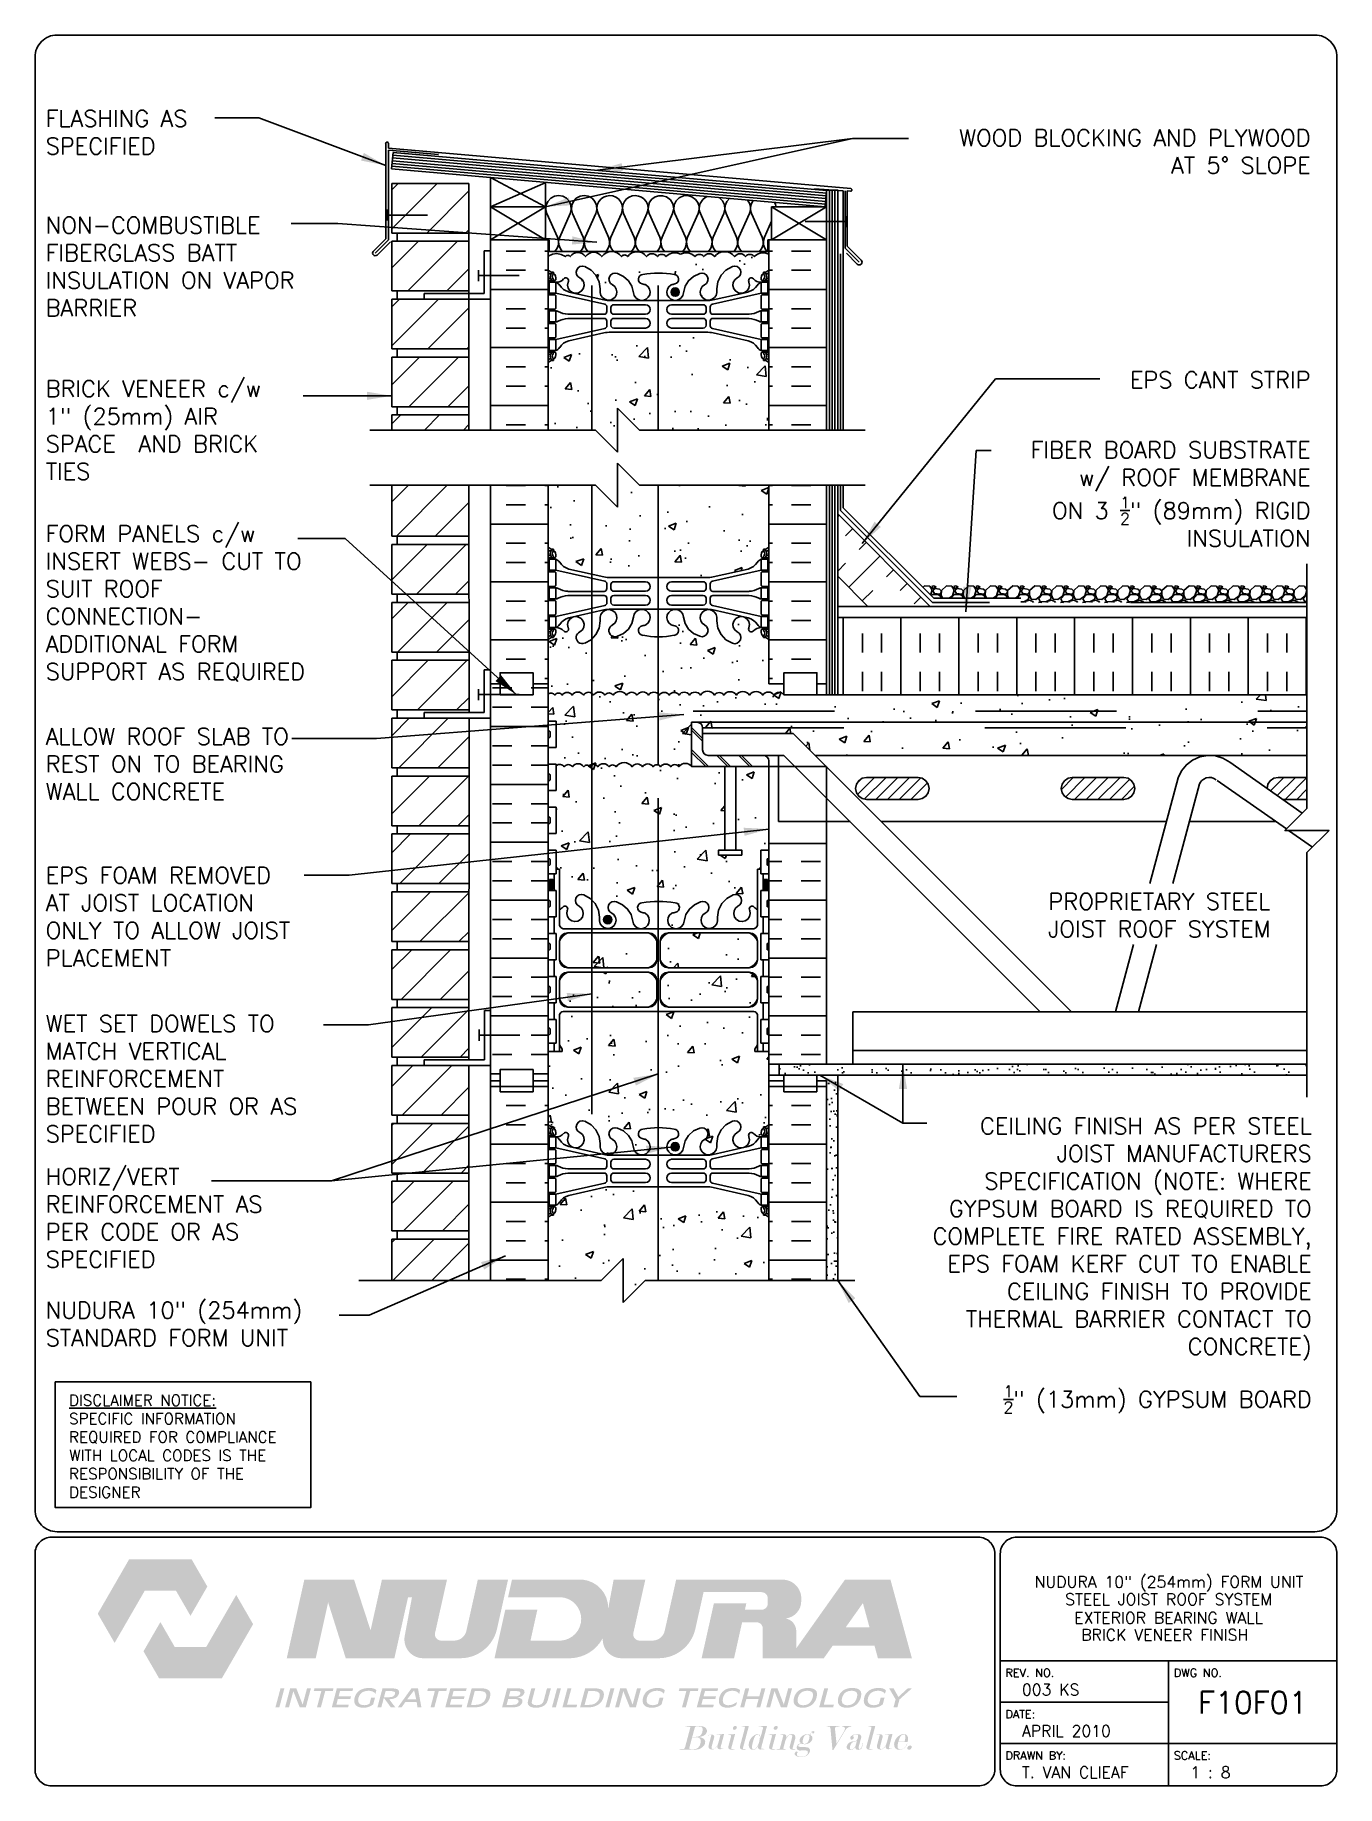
# Paper-space layout 'F10F01' of a CAD drawing. Header units: inches. Extents: x 0.42 to 7.8, y 0.49 to 10.41.
# The model-space entities are those that its viewports show. They can reach past a viewport. Long polylines and large blocks are cut down to what shows.
import ezdxf
from ezdxf.enums import TextEntityAlignment as Align

# ---------------------------------------------------------------- set-up
doc = ezdxf.new("R2010")
doc.units = ezdxf.units.IN
doc.header["$LTSCALE"] = 0.5
doc.header["$MEASUREMENT"] = 0
doc.linetypes.add('DASHED2', pattern=[0.375, 0.25, -0.125])
doc.linetypes.add('HIDDEN2', pattern=[0.1875, 0.125, -0.0625])
for name, color, linetype in [('HATCH', 12, 'Continuous'), ('Hidden2', 12, 'HIDDEN2'), ('line25', 2, 'Continuous'), ('LINE3', 3, 'Continuous'), ('LINE50', 5, 'Continuous'), ('LINE9', 9, 'Continuous'), ('LOGO', 7, 'Continuous'), ('TBK_LINE65', 3, 'Continuous'), ('TBK_TEXT', 4, 'Continuous'), ('TEXT', 4, 'Continuous'), ('Web_Edge', 9, 'Continuous')]:
    doc.layers.add(name, color=color, linetype=linetype)
doc.styles.add('DIM', font='romans.shx', dxfattribs={"width": 0.7})
doc.styles.add('ROMANS', font='romans.shx', dxfattribs={"height": 0.75})
doc.dimstyles.new('ext_12', dxfattribs={"dimscale": 12, "dimtxt": 0.075, "dimasz": 0.09375, "dimexe": 0.09375, "dimexo": 0.0625, "dimgap": 0.0625, "dimtad": 1, "dimdec": 1, "dimzin": 2, "dimdsep": 46, "dimlunit": 4, "dimtxsty": 'DIM', "dimcen": 0.09, "dimdle": 0.09375, "dimclrt": 4, "dimadec": 0, "dimazin": 0, "dimtfac": 1, "dimtdec": 1, "dimtmove": 2, "dimatfit": 3, "dimfxl": 1, "dimfrac": 2, "dimtolj": 1, "dimtzin": 0, "dimarcsym": 0})

psp = doc.layouts.new('F10F01')

# ---------------------------------------------------------------- texts
at = {"layer": 'TBK_TEXT', "color": 7, "style": 'ROMANS'}
for s, p in [('REV. NO.', (5.9215, 1.107)), ('DWG NO.', (6.876, 1.107)), ('DATE:', (5.9215, 0.8726)), ('DRAWN BY:', (5.9215, 0.6382)), ('SCALE:', (6.876, 0.6382))]:
    psp.add_text(s, height=0.04688, dxfattribs=at).set_placement(p)
at = {"layer": 'TEXT', "insert": (0.6134, 2.7065), "char_height": 0.0625, "width": 1.41371, "attachment_point": 1, "style": 'ROMANS'}
psp.add_mtext('{\\Fromans.shx|c1;\\LDISCLAIMER NOTICE:\\l\\PSPECIFIC INFORMATION REQUIRED FOR COMPLIANCE WITH LOCAL CODES IS THE RESPONSIBILITY OF THE DESIGNER}', dxfattribs=at)

msp = doc.modelspace()

# ---------------------------------------------------------------- texts
at = {"layer": 'TEXT', "char_height": 0.75, "style": 'ROMANS'}
for s, insert, width, attachment_point in [('FLASHING AS \\PSPECIFIED', (186.089, 253.315), 8.7776, 1), ('\\A1;WOOD BLOCKING AND PLYWOOD \\PAT 5%%D SLOPE', (243.46, 252.443), 19.25453, 3), ('NON-COMBUSTIBLE\\PFIBERGLASS BATT INSULATION ON VAPOR BARRIER', (186.089, 248.476), 12.44051, 1), ('\\A1;EPS CANT STRIP', (243.46, 241.465), 9.59335, 3), ('BRICK VENEER c/w^I\\P1" (25mm) AIR SPACE  AND BRICK TIES', (186.088, 241.061), 12.44051, 1), ('\\A1;FIBER BOARD SUBSTRATE\\Pw/ ROOF MEMBRANE \\PON 3 {\\H0.7x;\\S1/2;}" (89mm) RIGID \\PINSULATION', (243.46, 238.289), 26.1134, 3), ('FORM PANELS c/w INSERT WEBS- CUT TO SUIT ROOF CONNECTION- ADDITIONAL FORM SUPPORT AS REQUIRED', (186.088, 230.952), 13.80752, 4), ('\\A1;{\\C4;ALLOW ROOF SLAB TO REST ON TO BEARING WALL CONCRETE}', (186.088, 225.293), 12.44051, 1), ('\\A1;{\\C4;EPS FOAM REMOVED AT JOIST LOCATION ONLY TO ALLOW JOIST PLACEMENT}', (186.088, 218.997), 12.44051, 1), ('PROPRIETARY STEEL \\PJOIST ROOF SYSTEM', (236.598, 217.812), 19.5775, 2), ('\\A1;{\\C4;WET SET DOWELS TO MATCH VERTICAL REINFORCEMENT BETWEEN POUR OR AS SPECIFIED}', (186.088, 212.272), 12.44051, 1), ('CEILING FINISH AS PER STEEL JOIST MANUFACTURERS SPECIFICATION (NOTE: WHERE GYPSUM BOARD IS REQUIRED TO COMPLETE FIRE RATED ASSEMBLY, EPS FOAM KERF CUT TO ENABLE CEILING FINISH TO PROVIDE THERMAL BARRIER CONTACT TO CONCRETE)', (243.508, 202.129), 19.5775, 6), ('HORIZ/VERT REINFORCEMENT AS PER CODE OR AS SPECIFIED', (186.088, 205.331), 12.44051, 1), ('NUDURA 10" (254mm) STANDARD FORM UNIT', (186.088, 199.275), 12.98132, 1), ('\\A1;{\\H0.7x;\\S1/2;}" (13mm) GYPSUM BOARD', (243.508, 194.855), 19.5775, 6)]:
    msp.add_mtext(s, dxfattribs=dict(at, insert=insert, width=width, attachment_point=attachment_point))

# ---------------------------------------------------------------- blocks, each defined once
blk = doc.blocks.new('TITLEBLOCK-Tag')
at = {"style": 'ROMANS'}
for tag, height, p in [('TITLE_LINE_1', 0.065, (0.927, -0.1328)), ('TITLE_LINE_2', 0.065, (0.9294, -0.2258)), ('CENTRE-LINE-3', 0.065, (0.927, -0.3246)), ('TITLE_LINE_4', 0.065, (0.927, -0.4299)), ('TITLE_LINE_5', 0.065, (0.927, -0.526)), ('DWG', 0.125, (1.4043, -0.9102))]:
    blk.add_attdef(tag, text='', height=height, dxfattribs=at).set_placement(p, align=Align.MIDDLE_CENTER)
for tag, p in [('LATEST_REVISION', (0.0954, -0.8366)), ('REVISION_DATE', (0.0954, -1.071)), ('DRAWN_BY', (0.0954, -1.3053)), ('SCALE', (1.0499, -1.3053))]:
    blk.add_attdef(tag, text='', height=0.065, dxfattribs=at).set_placement(p, align=Align.MIDDLE_LEFT)

# ---------------------------------------------------------------- hatches: boundary and pattern name
at = {"layer": 'HATCH'}
h = msp.add_hatch(dxfattribs=at)
h.set_pattern_fill('ANSI31', color=256, scale=10, style=0)
h.set_pattern_definition([(45, (203.6977, 239.2383), (-0.883883, 0.883883), [])])
h.paths.add_polyline_path([(205.284, 239.496), (201.784, 239.496), (201.784, 238.808), (205.284, 238.808)])
h.paths.add_polyline_path([(205.284, 242.121), (201.784, 242.121), (201.784, 239.871), (205.284, 239.871)])
h.paths.add_polyline_path([(205.284, 244.746), (201.784, 244.746), (201.784, 242.496), (205.284, 242.496)])
h.paths.add_polyline_path([(205.284, 247.371), (201.784, 247.371), (201.784, 245.121), (205.284, 245.121)])
h.paths.add_polyline_path([(205.284, 249.996), (201.784, 249.996), (201.784, 247.746), (205.284, 247.746)])
h.paths.add_polyline_path([(205.287, 217.871), (201.784, 217.871), (201.784, 215.621), (205.287, 215.621)])
h.paths.add_polyline_path([(205.288, 220.496), (201.784, 220.496), (201.784, 218.246), (205.287, 218.246)])
h.paths.add_polyline_path([(205.288, 223.121), (201.784, 223.121), (201.784, 220.871), (205.288, 220.871)])
h.paths.add_polyline_path([(205.289, 225.746), (201.784, 225.746), (201.784, 223.496), (205.288, 223.496)])
h.paths.add_polyline_path([(205.288, 228.371), (201.784, 228.371), (201.784, 226.121), (205.288, 226.121)])
h.paths.add_polyline_path([(205.287, 230.996), (201.784, 230.996), (201.784, 228.746), (205.288, 228.746)])
h.paths.add_polyline_path([(205.286, 233.621), (201.784, 233.621), (201.784, 231.371), (205.287, 231.371)])
h.paths.add_polyline_path([(205.285, 236.308), (201.784, 236.308), (201.784, 233.996), (205.286, 233.996)])
h.paths.add_polyline_path([(205.284, 202.121), (201.784, 202.121), (201.784, 200.249), (205.284, 200.249)])
h.paths.add_polyline_path([(205.285, 204.746), (201.784, 204.746), (201.784, 202.496), (205.284, 202.496)])
h.paths.add_polyline_path([(205.285, 207.371), (201.784, 207.371), (201.784, 205.121), (205.285, 205.121)])
h.paths.add_polyline_path([(205.286, 209.996), (203.246, 209.996), (201.784, 209.996), (201.784, 207.746), (205.285, 207.746)])
h.paths.add_polyline_path([(205.286, 212.621), (201.784, 212.621), (201.784, 210.371), (205.286, 210.371)])
h.paths.add_polyline_path([(205.287, 215.246), (201.784, 215.246), (201.784, 212.996), (205.286, 212.996)])
h = msp.add_hatch(dxfattribs=at)
h.set_pattern_fill('INSUL', color=256, scale=7, style=0)
h.set_pattern_definition([(0, (-2717.28, -166.9457), (0, 2.625), []), (0, (-2717.28, -166.0707), (0, 2.625), [0.875, -0.875]), (0, (-2717.28, -165.1957), (0, 2.625), [0.875, -0.875])])
h.paths.add_polyline_path([(208.882, 247.433), (206.257, 247.433), (206.257, 238.808), (208.882, 238.808)])
h = msp.add_hatch(dxfattribs=at)
h.set_pattern_fill('INSUL', color=256, scale=7, style=0)
h.set_pattern_definition([(180, (3145.043, -166.9457), (0, 2.625), []), (180, (3145.043, -166.0707), (0, 2.625), [0.875, -0.875]), (180, (3145.043, -165.1957), (0, 2.625), [0.875, -0.875])])
h.paths.add_polyline_path([(221.507, 247.433), (218.882, 247.433), (218.882, 238.808), (221.507, 238.808)])
h = msp.add_hatch(dxfattribs=at)
h.set_pattern_fill('AR-CONC', color=256, scale=0.5)
h.set_pattern_definition([(50, (0, 0), (3.5863, -0.31376), [0.375, -4.125]), (355, (0, 0), (-0.693757, 3.76096), [0.3, -3.3]), (100.4514, (0.299, -0.026), (2.892544, 3.4472), [0.3187, -3.50571]), (46.1842, (0, 1), (5.336207, -0.827596), [0.5625, -6.1875]), (96.6356, (0.4447, 0.931), (4.67331, 4.87059), [0.47805, -5.25857]), (351.1842, (0, 1), (4.67331, 4.87059), [0.45, -4.95]), (21, (0.5, 0.75), (2.984535, -2.013094), [0.375, -4.125]), (326, (0.5, 0.75), (1.216577, 3.62575), [0.3, -3.3]), (71.4514, (0.7487, 0.5822), (4.201112, 1.612656), [0.3187, -3.50571]), (37.5, (0, 0), (0.0607993, 1.6644693), [0, -3.26, 0, -3.35, 0, -3.3125]), (7.5, (0, 0), (1.315348, 1.972059), [0, -1.91, 0, -3.185, 0, -1.2625]), (327.5, (-1.115, 0), (2.669112, -0.1127744), [0, -1.25, 0, -3.9, 0, -5.175]), (317.5, (-1.615, 0), (2.915931, 0.500525), [0, -1.625, 0, -2.59, 0, -3.675])])
h.paths.add_polyline_path([(218.882, 203.116, 0.08841), (218.736, 203.213), (218.646, 203.213), (218.646, 203.255, -0.249069), (218.536, 203.462), (218.536, 203.529, -0.414214), (218.598, 203.592), (218.646, 203.592), (218.646, 203.662), (218.541, 203.662, -0.155529), (218.365, 203.796, 0.180914), (217.947, 204.107), (216.366, 204.46, 0.054974), (216.039, 204.496), (213.882, 204.496), (211.724, 204.496, 0.054974), (211.397, 204.46), (209.816, 204.107, 0.180914), (209.398, 203.796, -0.155529), (209.223, 203.662), (209.118, 203.662), (209.118, 203.592), (209.165, 203.592, -0.414214), (209.228, 203.529), (209.228, 203.462, -0.249069), (209.118, 203.255), (209.118, 203.213), (209.028, 203.213, 0.088416), (208.882, 203.116), (208.882, 200.249), (211.278, 200.249), (212.278, 201.249), (212.278, 200.249), (212.278, 199.249), (213.278, 200.249), (218.882, 200.249)])
h.paths.add_polyline_path([(218.882, 210.628), (218.252, 210.628), (218.252, 210.74), (218.372, 210.94), (218.372, 212.302, 0.268138), (218.21, 212.45), (209.553, 212.45, 0.268156), (209.392, 212.302), (209.392, 210.94), (209.512, 210.74), (209.512, 210.628), (208.882, 210.628), (208.882, 209.308), (208.882, 207.308, 0.088416), (209.028, 207.211), (209.118, 207.211), (209.118, 207.169, -0.249069), (209.228, 206.962), (209.228, 206.894, -0.414214), (209.165, 206.832), (209.118, 206.832), (209.118, 206.762), (209.223, 206.762, 0.231736), (209.58, 206.913, -0.8344), (209.792, 206.787), (209.78, 206.766, 2.155404), (210.319, 206.96, -1), (210.532, 207.471, -0.311223), (211.241, 206.455), (211.241, 206.29, 1.661382), (211.802, 206.643, -1), (212.015, 207.154, -0.30095), (212.752, 206.282, 1.661382), (213.313, 206.635, 0.055617), (213.133, 206.68, -0.843243), (213.168, 207.113, -0.047544), (213.882, 207.177, -0.047544), (214.595, 207.113, -0.843243), (214.63, 206.68, 0.055617), (214.45, 206.635, 1.661382), (215.011, 206.282, -0.30095), (215.748, 207.154, -1), (215.961, 206.643, 1.661382), (216.522, 206.29), (216.522, 206.455, -0.311223), (217.231, 207.471, -1), (217.444, 206.96, 2.155404), (217.983, 206.766), (217.971, 206.787, -0.834375), (218.183, 206.913, 0.23174), (218.541, 206.762), (218.646, 206.762), (218.646, 206.832), (218.598, 206.832, -0.414214), (218.536, 206.894), (218.536, 206.962, -0.249069), (218.646, 207.169), (218.646, 207.211), (218.736, 207.211, 0.08841), (218.882, 207.308), (218.882, 209.308)])
h.paths.add_polyline_path([(213.805, 213.853, 0.225652), (213.43, 214.228), (209.767, 214.228, 0.225652), (209.392, 213.853), (209.392, 213.012, 0.225652), (209.767, 212.637), (213.43, 212.637, 0.225652), (213.805, 213.012)])
h.paths.add_polyline_path([(213.805, 215.635, 0.225652), (213.43, 216.01), (209.767, 216.01, 0.225652), (209.392, 215.635), (209.392, 214.794, 0.225652), (209.767, 214.419), (213.43, 214.419, 0.225652), (213.805, 214.794)])
h.paths.add_polyline_path([(218.372, 215.635, 0.225652), (217.997, 216.01), (214.333, 216.01, 0.225652), (213.958, 215.635), (213.958, 214.794, 0.225652), (214.333, 214.419), (217.997, 214.419, 0.225652), (218.372, 214.794)])
h.paths.add_polyline_path([(218.372, 213.853, 0.225652), (217.997, 214.228), (214.333, 214.228, 0.225652), (213.958, 213.853), (213.958, 213.012, 0.225652), (214.333, 212.637), (217.997, 212.637, 0.225652), (218.372, 213.012)])
h.paths.add_polyline_path([(216.882, 223.558), (215.382, 223.558, 0.506889), (214.808, 223.545, 0.520567), (214.434, 223.545, 0.520567), (213.979, 223.545, 0.520567), (213.638, 223.545, 0.520567), (213.155, 223.545, 0.520567), (212.681, 223.545, 0.520567), (211.96, 223.545, 0.520567), (211.64, 223.545, 0.520567), (211.128, 223.545, 0.520567), (210.758, 223.545, 0.520567), (210.491, 223.545, 0.520567), (209.974, 223.545, 0.520567), (209.608, 223.545, 0.439943), (209.246, 223.593), (209.246, 222.463), (208.882, 222.463), (208.882, 221.713), (209.246, 221.713), (209.246, 220.513), (208.882, 220.513), (208.882, 219.763), (209.246, 219.763), (209.246, 218.979, -0.385423), (209.292, 218.929), (209.292, 218.899), (209.392, 218.899), (209.392, 217.062, 0.108933), (209.544, 217.175, -0.8344), (209.756, 217.05), (209.744, 217.028, 2.155404), (210.283, 217.223, -1), (210.496, 217.734, -0.311223), (211.205, 216.718), (211.205, 216.553, 1.661382), (211.766, 216.905, -1), (211.979, 217.417, -0.30095), (212.716, 216.544, 1.661382), (213.277, 216.897, 0.055617), (213.097, 216.943, -0.843243), (213.132, 217.375, -0.049932), (213.882, 217.439, -0.049932), (214.631, 217.375, -0.843243), (214.666, 216.943, 0.055617), (214.486, 216.897, 1.661382), (215.047, 216.544, -0.30095), (215.784, 217.417, -1), (215.997, 216.905, 1.661382), (216.558, 216.553), (216.558, 216.718, -0.311223), (217.267, 217.734, -1), (217.48, 217.223, 2.155404), (218.019, 217.028), (218.007, 217.05, -0.834375), (218.219, 217.175, 0.10894), (218.372, 217.062), (218.372, 218.899), (218.472, 218.899), (218.472, 218.929, -0.385423), (218.517, 218.979), (218.517, 219.763), (218.882, 219.763), (218.882, 220.058), (218.882, 223.558), (217.382, 223.558), (217.382, 219.766), (217.66, 219.766), (217.66, 219.539), (217.4, 219.539), (217.132, 219.539), (216.603, 219.539), (216.603, 219.766), (216.882, 219.766)])
h.paths.add_polyline_path([(215.382, 225.558), (215.632, 225.558), (243.292, 225.558), (243.292, 226.808), (219.569, 226.808, 0.505123), (219.122, 226.797, 0.520567), (218.609, 226.797, 0.520567), (218.002, 226.797, 0.520567), (217.412, 226.797, 0.520567), (216.844, 226.797, 0.520567), (216.426, 226.797, 0.520567), (215.784, 226.797, 0.520567), (215.289, 226.797, 0.520567), (214.812, 226.797, 0.520567), (214.37, 226.797, 0.520567), (213.918, 226.797, 0.520567), (213.431, 226.797, 0.520567), (212.905, 226.797, 0.520567), (212.432, 226.797, 0.520567), (211.822, 226.797, 0.520567), (211.451, 226.797, 0.520567), (210.94, 226.797, 0.520567), (210.474, 226.797, 0.520567), (209.962, 226.797, 0.520567), (209.513, 226.797, 0.520567), (209.176, 226.797, 0.399747), (208.882, 226.857), (208.882, 225.613), (209.246, 225.613), (209.246, 224.413), (208.882, 224.413), (208.882, 223.663), (209.246, 223.663), (209.246, 223.593, -0.439943), (209.608, 223.545, -0.520567), (209.974, 223.545, -0.520567), (210.491, 223.545, -0.520567), (210.758, 223.545, -0.520567), (211.128, 223.545, -0.520567), (211.64, 223.545, -0.520567), (211.96, 223.545, -0.520567), (212.681, 223.545, -0.520567), (213.155, 223.545, -0.520567), (213.638, 223.545, -0.520567), (213.979, 223.545, -0.520567), (214.434, 223.545, -0.520567), (214.808, 223.545, -0.506889), (215.382, 223.558)])
h.paths.add_polyline_path([(243.292, 225.308), (215.882, 225.308), (215.882, 225.058), (219.983, 225.058), (220.983, 224.058), (243.292, 224.058)], flags=17)
h.paths.add_polyline_path([(243.292, 225.558), (215.632, 225.558, -0.414214), (215.882, 225.308), (243.292, 225.308)], flags=17)
h.paths.add_polyline_path([(218.882, 229.308, 0.08841), (218.736, 229.405), (218.646, 229.405), (218.646, 229.447, -0.249069), (218.536, 229.654), (218.536, 229.722, -0.414214), (218.598, 229.784), (218.646, 229.784), (218.646, 229.854), (218.541, 229.854, 0.231736), (218.183, 229.703, -0.8344), (217.971, 229.829), (217.983, 229.85, 2.155404), (217.444, 229.656, -1), (217.231, 229.144, -0.311223), (216.522, 230.16), (216.522, 230.325, 1.661382), (215.961, 229.973, -1), (215.748, 229.462, -0.30095), (215.011, 230.334, 1.661382), (214.45, 229.981, 0.055617), (214.63, 229.936, -0.843243), (214.595, 229.503, -0.047544), (213.882, 229.438, -0.047544), (213.168, 229.503, -0.843243), (213.133, 229.936, 0.055617), (213.313, 229.981, 1.661382), (212.752, 230.334, -0.30095), (212.015, 229.462, -1), (211.802, 229.973, 1.661382), (211.241, 230.325), (211.241, 230.16, -0.311223), (210.532, 229.144, -1), (210.319, 229.656, 2.155404), (209.78, 229.85), (209.792, 229.829, -0.834375), (209.58, 229.703, 0.23174), (209.223, 229.854), (209.118, 229.854), (209.118, 229.784), (209.165, 229.784, -0.414214), (209.228, 229.722), (209.228, 229.654, -0.249069), (209.118, 229.447), (209.118, 229.405), (209.028, 229.405, 0.088416), (208.882, 229.308), (208.882, 227.308), (208.882, 226.857, -0.399747), (209.176, 226.797, -0.520567), (209.513, 226.797, -0.520567), (209.962, 226.797, -0.520567), (210.474, 226.797, -0.520567), (210.94, 226.797, -0.520567), (211.451, 226.797, -0.520567), (211.822, 226.797, -0.520567), (212.432, 226.797, -0.520567), (212.905, 226.797, -0.520567), (213.431, 226.797, -0.520567), (213.918, 226.797, -0.520567), (214.37, 226.797, -0.520567), (214.812, 226.797, -0.520567), (215.289, 226.797, -0.520567), (215.784, 226.797, -0.520567), (216.426, 226.797, -0.520567), (216.844, 226.797, -0.520567), (217.412, 226.797, -0.520567), (218.002, 226.797, -0.520567), (218.609, 226.797, -0.520567), (219.122, 226.797, -0.505123), (219.569, 226.808), (219.569, 227.308), (218.882, 227.308)])
h.paths.add_polyline_path([(218.646, 233.361), (218.646, 233.403), (218.736, 233.403, 0.08841), (218.882, 233.5), (218.882, 236.308), (213.02, 236.308), (212.02, 237.308), (212.02, 235.308), (211.02, 236.308), (208.882, 236.308), (208.882, 233.5, 0.088416), (209.028, 233.403), (209.118, 233.403), (209.118, 233.361, -0.249069), (209.228, 233.154), (209.228, 233.087, -0.414214), (209.165, 233.024), (209.118, 233.024), (209.118, 232.954), (209.223, 232.954, -0.155529), (209.398, 232.82, 0.180914), (209.816, 232.509), (211.397, 232.156, 0.054974), (211.724, 232.12), (213.882, 232.12), (216.039, 232.12, 0.054974), (216.366, 232.156), (217.947, 232.509, 0.180914), (218.365, 232.82, -0.155529), (218.541, 232.954), (218.646, 232.954), (218.646, 233.024), (218.598, 233.024, -0.414214), (218.536, 233.087), (218.536, 233.154, -0.249069)])
h.paths.add_polyline_path([(218.882, 241.871, 0.08841), (218.736, 241.969), (218.646, 241.969), (218.646, 242.011, -0.249069), (218.536, 242.218), (218.536, 242.285, -0.414214), (218.598, 242.348), (218.646, 242.348), (218.646, 242.418), (218.541, 242.418, -0.155529), (218.365, 242.552, 0.180914), (217.947, 242.863), (216.366, 243.216, 0.054974), (216.039, 243.252), (213.882, 243.252), (211.724, 243.252, 0.054974), (211.397, 243.216), (209.816, 242.863, 0.180914), (209.398, 242.552, -0.155529), (209.223, 242.418), (209.118, 242.418), (209.118, 242.348), (209.165, 242.348, -0.414214), (209.228, 242.285), (209.228, 242.218, -0.249069), (209.118, 242.011), (209.118, 241.969), (209.028, 241.969, 0.088416), (208.882, 241.871), (208.882, 238.808), (211.02, 238.808), (212.02, 237.808), (212.02, 239.808), (213.02, 238.808), (218.882, 238.808)])
h.paths.add_polyline_path([(218.882, 246.784, 0.336749), (218.22, 246.679, 0.520567), (217.833, 246.679, 0.520567), (217.333, 246.679, 0.259173), (216.882, 246.898, 0.259173), (216.43, 246.679, 0.520567), (215.93, 246.679, 0.520567), (215.543, 246.679, 0.336749), (214.882, 246.784, 0.336749), (214.22, 246.679, 0.520567), (213.833, 246.679, 0.520567), (213.333, 246.679, 0.520567), (212.486, 246.679, 0.520567), (212.204, 246.679, 0.520567), (211.309, 246.679, 0.520567), (210.57, 246.679, 0.520567), (209.877, 246.679, 0.520567), (209.656, 246.679, 0.321585), (208.882, 246.704), (208.882, 246.064, 0.088416), (209.028, 245.966), (209.118, 245.966), (209.118, 245.925, -0.249069), (209.228, 245.718), (209.228, 245.65, -0.414214), (209.165, 245.588), (209.118, 245.588), (209.118, 245.518), (209.223, 245.518, 0.231736), (209.58, 245.669, -0.8344), (209.792, 245.543), (209.78, 245.522, 2.155404), (210.319, 245.716, -1), (210.532, 246.227, -0.311223), (211.241, 245.211), (211.241, 245.046, 1.661382), (211.802, 245.399, -1), (212.015, 245.91, -0.30095), (212.752, 245.038, 1.661382), (213.313, 245.391, 0.055617), (213.133, 245.436, -0.843243), (213.168, 245.868, -0.047544), (213.882, 245.933, -0.047544), (214.595, 245.868, -0.843243), (214.63, 245.436, 0.055617), (214.45, 245.391, 1.661382), (215.011, 245.038, -0.30095), (215.748, 245.91, -1), (215.961, 245.399, 1.661382), (216.522, 245.046), (216.522, 245.211, -0.311223), (217.231, 246.227, -1), (217.444, 245.716, 2.155404), (217.983, 245.522), (217.971, 245.543, -0.834375), (218.183, 245.669, 0.23174), (218.541, 245.518), (218.646, 245.518), (218.646, 245.588), (218.598, 245.588, -0.414214), (218.536, 245.65), (218.536, 245.718, -0.249069), (218.646, 245.925), (218.646, 245.966), (218.736, 245.966, 0.08841), (218.882, 246.064)])
h = msp.add_hatch(dxfattribs=at)
h.set_pattern_fill('INSUL', color=256, scale=7, style=0)
h.set_pattern_definition([(0, (-2717.28, -169.7016), (0, 2.625), []), (0, (-2717.28, -168.8266), (0, 2.625), [0.875, -0.875]), (0, (-2717.28, -167.9516), (0, 2.625), [0.875, -0.875])])
h.paths.add_polyline_path([(208.882, 236.308), (206.257, 236.308), (206.257, 227.308), (206.694, 227.308), (206.694, 227.808), (208.194, 227.808), (208.194, 227.308), (208.882, 227.308)])
h = msp.add_hatch(dxfattribs=at)
h.set_pattern_fill('INSUL', color=256, scale=7, style=0)
h.set_pattern_definition([(180, (3145.043, -169.7016), (0, 2.625), []), (180, (3145.043, -168.8266), (0, 2.625), [0.875, -0.875]), (180, (3145.043, -167.9516), (0, 2.625), [0.875, -0.875])])
h.paths.add_polyline_path([(221.507, 236.308), (218.882, 236.308), (218.882, 227.308), (219.569, 227.308), (219.569, 227.808), (221.069, 227.808), (221.069, 227.308), (221.507, 227.308)])
h = msp.add_hatch(dxfattribs=at)
h.set_pattern_fill('INSUL', color=256, scale=7, angle=45, style=0)
h.set_pattern_definition([(45, (114.7034, 71.9068), (-1.856155, 1.856155), []), (45, (114.0847, 72.5255), (-1.856155, 1.856155), [0.875, -0.875]), (45, (113.466, 73.1442), (-1.856155, 1.856155), [0.875, -0.875])])
h.paths.add_polyline_path([(223.255, 230.933), (226.083, 230.933), (222.007, 235.01), (222.007, 232.181)])
h = msp.add_hatch(dxfattribs=at)
h.set_pattern_fill('INSUL', color=256, scale=7, angle=90, style=0)
h.set_pattern_definition([(90, (243.2505, 228.7157), (-2.625, 2e-16), []), (90, (242.3755, 228.7157), (-2.625, 2e-16), [0.875, -0.875]), (90, (241.5005, 228.7157), (-2.625, 2e-16), [0.875, -0.875])])
h.paths.add_polyline_path([(222.007, 230.308), (222.007, 226.808), (240.146, 226.808), (240.146, 230.308)])
h.paths.add_polyline_path([(243.292, 226.808), (243.292, 230.308), (240.155, 230.308), (240.155, 226.808)])
h = msp.add_hatch(dxfattribs=at)
h.set_pattern_fill('INSUL', color=256, scale=7, style=0)
h.set_pattern_definition([(0, (220.3514, 217.4926), (0, 2.625), []), (0, (220.3514, 218.3676), (0, 2.625), [0.875, -0.875]), (0, (220.3514, 219.2426), (0, 2.625), [0.875, -0.875])])
h.paths.add_polyline_path([(221.507, 220.058), (218.882, 220.058), (218.882, 210.058), (221.507, 210.058)])
h.paths.add_polyline_path([(206.257, 209.308), (206.694, 209.308), (206.694, 209.808), (208.194, 209.808), (208.194, 209.308), (208.882, 209.308), (208.882, 227.308), (208.194, 227.308), (208.194, 227.808), (206.694, 227.808), (206.694, 227.308), (206.257, 227.308)])
h = msp.add_hatch(dxfattribs=at)
h.set_pattern_fill('ANSI31', color=256, scale=3, style=0)
h.set_pattern_definition([(45, (233.52836, 222.30453), (-0.265165, 0.265165), [])])
h.paths.add_polyline_path([(234.982, 222.058, 1), (234.982, 223.058), (232.65, 223.058, 1), (232.65, 222.058)])
h.paths.add_polyline_path([(225.651, 223.058), (223.319, 223.058, 1), (223.319, 222.058), (225.651, 222.058, 1)])
edge = h.paths.add_edge_path()
edge.add_line((243.292, 222.058), (243.292, 223.058))
edge.add_line((243.292, 223.058), (241.981, 223.058))
edge.add_arc((241.981, 222.558), 0.5, 90, 179.95076)
edge.add_line((241.482, 222.558), (242.196, 222.058))
edge.add_line((242.196, 222.058), (243.292, 222.058))
h = msp.add_hatch(dxfattribs=at)
h.set_pattern_fill('INSUL', color=256, scale=7, style=0)
h.set_pattern_definition([(0, (-2717.28, -205.7016), (0, 2.625), []), (0, (-2717.28, -204.8266), (0, 2.625), [0.875, -0.875]), (0, (-2717.28, -203.9516), (0, 2.625), [0.875, -0.875])])
h.paths.add_polyline_path([(206.257, 200.249), (208.882, 200.249), (208.882, 209.308), (208.194, 209.308), (208.194, 209.808), (206.694, 209.808), (206.694, 209.308), (206.257, 209.308)])
h = msp.add_hatch(dxfattribs=at)
h.set_pattern_fill('INSUL', color=256, scale=7, style=0)
h.set_pattern_definition([(180, (3145.043, -205.7016), (0, 2.625), []), (180, (3145.043, -204.8266), (0, 2.625), [0.875, -0.875]), (180, (3145.043, -203.9516), (0, 2.625), [0.875, -0.875])])
h.paths.add_polyline_path([(218.882, 200.249), (221.507, 200.249), (221.507, 209.308), (221.069, 209.308), (221.069, 209.808), (219.569, 209.808), (219.569, 209.308), (218.882, 209.308)])
h = msp.add_hatch(dxfattribs=at)
h.set_pattern_fill('AR-SAND', color=256, scale=0.5, style=0)
h.set_pattern_definition([(37.5, (228.852, 209.8042), (-0.031497, 0.963412), [0, -0.76, 0, -0.85, 0, -0.8125]), (7.5, (228.852, 209.8042), (0.88489, 1.41107), [0, -0.41, 0, -0.685, 0, -0.2625]), (327.5, (228.237, 209.8042), (1.55707, 0.00283), [0, -0.25, 0, -0.9, 0, -1.175]), (317.5, (228.237, 209.8042), (1.50306, 0.43884), [0, -0.125, 0, -0.59, 0, -0.675])])
h.paths.add_polyline_path([(221.507, 206.773), (222.007, 205.824), (222.007, 209.558), (221.507, 209.558)])
h.paths.add_polyline_path([(221.507, 200.249), (222.007, 200.249), (222.007, 205.824), (221.507, 206.773)])
h.paths.add_polyline_path([(243.292, 209.558), (243.292, 210.058), (219.36, 210.058), (219.36, 209.558)])
h = msp.add_hatch(dxfattribs=at)
h.set_pattern_fill('AR-SAND', color=256, scale=0.5, style=0)
h.set_pattern_definition([(37.5, (102.3971, 29.0848), (-0.0314967, 0.963412), [0, -0.76, 0, -0.85, 0, -0.8125]), (7.5, (102.3971, 29.0848), (0.884888, 1.411073), [0, -0.41, 0, -0.685, 0, -0.2625]), (327.5, (101.7821, 29.0848), (1.557071, 0.0028295), [0, -0.25, 0, -0.9, 0, -1.175]), (317.5, (101.7821, 29.0848), (1.503063, 0.438838), [0, -0.125, 0, -0.59, 0, -0.675])])
h.paths.add_polyline_path([(221.507, 206.773), (222.007, 205.824), (222.007, 209.558), (221.507, 209.558)])
h.paths.add_polyline_path([(221.507, 200.249), (222.007, 200.249), (222.007, 205.824), (221.507, 206.773)])
at = {"layer": 'LINE3'}
h = msp.add_hatch(color=256, dxfattribs=at)
h.paths.add_polyline_path([(214.822, 245.1, 0.831395), (214.453, 245.1)])
h.paths.add_polyline_path([(214.825, 245.066, 0.045935), (214.822, 245.1), (214.453, 245.1, 0.045935), (214.45, 245.066, 1)])
h = msp.add_hatch(color=256, dxfattribs=at)
h.paths.add_polyline_path([(211.763, 216.576, -0.831395), (211.394, 216.576)])
h.paths.add_polyline_path([(211.766, 216.61, -0.045935), (211.763, 216.576), (211.394, 216.576, -0.045935), (211.391, 216.61, -1)])
h = msp.add_hatch(color=256, dxfattribs=at)
h.paths.add_polyline_path([(214.822, 206.344, 0.831395), (214.453, 206.344)])
h.paths.add_polyline_path([(214.825, 206.31, 0.045935), (214.822, 206.344), (214.453, 206.344, 0.045935), (214.45, 206.31, 1)])

# ---------------------------------------------------------------- linework, layer by layer
at = {"layer": 'HATCH'}
for p, q in [((201.507, 247.485), (201.507, 251.805)), ((201.632, 251.805), (201.632, 251.595)), ((222.598, 249.76), (201.632, 251.595)), ((201.632, 247.433), (201.632, 251.503)), ((203.897, 251.304), (201.632, 251.503)), ((221.473, 249.306), (201.808, 251.027)), ((221.484, 249.431), (201.819, 251.151)), ((221.495, 249.556), (201.83, 251.276)), ((221.452, 249.057), (201.786, 250.778)), ((221.463, 249.182), (201.797, 250.902)), ((206.257, 250.261), (208.757, 248.933)), ((208.772, 250.041), (206.257, 248.933)), ((222.257, 249.667), (220.95, 249.758)), ((221.632, 238.808), (221.632, 249.684)), ((221.757, 238.808), (221.757, 249.684)), ((221.882, 238.808), (221.882, 249.684)), ((222.257, 238.808), (222.257, 249.667)), ((222.35, 247.062), (222.35, 249.659)), ((222.588, 249.647), (222.444, 249.656)), ((222.444, 247.145), (222.444, 249.656)), ((208.757, 247.433), (206.257, 248.933)), ((208.757, 248.933), (206.257, 247.433)), ((208.82, 248.629), (209.299, 247.556)), ((209.878, 248.63), (209.4, 247.556)), ((209.979, 248.629), (210.458, 247.556)), ((211.038, 248.63), (210.559, 247.556)), ((211.138, 248.629), (211.617, 247.556)), ((212.198, 248.629), (211.718, 247.556)), ((212.299, 248.629), (212.779, 247.556)), ((213.359, 248.629), (212.879, 247.556)), ((213.46, 248.629), (213.94, 247.556)), ((214.52, 248.629), (214.04, 247.556)), ((214.621, 248.629), (215.101, 247.556)), ((215.681, 248.629), (215.202, 247.556)), ((215.783, 248.629), (216.262, 247.556)), ((216.842, 248.629), (216.363, 247.556)), ((216.943, 248.629), (217.423, 247.556)), ((218.003, 248.629), (217.524, 247.556)), ((218.104, 248.629), (218.584, 247.556)), ((219.007, 247.433), (221.507, 248.933)), ((219.007, 248.933), (221.507, 247.433)), ((219.007, 248.277), (218.685, 247.556)), ((201.507, 247.485), (200.938, 246.916)), ((201.632, 247.433), (201.026, 246.828)), ((201.72, 247.345), (201.115, 246.739)), ((222.35, 247.062), (222.987, 246.425)), ((222.444, 247.145), (223.075, 246.514)), ((222.4, 246.836), (222.898, 246.337)), ((221.632, 236.308), (221.632, 226.808)), ((221.757, 226.808), (221.757, 236.308)), ((221.882, 226.808), (221.882, 236.308)), ((222.257, 235.29), (222.257, 236.308)), ((226.364, 231.183), (222.257, 235.29)), ((225.944, 231.747), (225.868, 231.678)), ((226.184, 231.726), (225.944, 231.746)), ((226.295, 231.547), (226.185, 231.727)), ((226.222, 231.324), (226.293, 231.547)), ((226.25, 231.297), (226.303, 231.357)), ((226.353, 231.746), (226.283, 231.716)), ((226.283, 231.717), (226.323, 231.617)), ((226.303, 231.357), (226.563, 231.357)), ((226.323, 231.617), (226.473, 231.707)), ((226.423, 231.627), (226.323, 231.527)), ((226.323, 231.527), (226.403, 231.407)), ((226.474, 231.707), (226.354, 231.747)), ((230.312, 231.183), (226.364, 231.183)), ((226.404, 231.406), (226.654, 231.376)), ((226.624, 231.597), (226.424, 231.627)), ((226.563, 231.359), (226.693, 231.269)), ((226.705, 231.525), (226.625, 231.595)), ((226.653, 231.377), (226.703, 231.467)), ((226.694, 231.267), (226.67, 231.183)), ((226.702, 231.329), (226.763, 231.183)), ((226.713, 231.537), (226.703, 231.327)), ((226.703, 231.467), (226.703, 231.527)), ((226.944, 231.747), (226.714, 231.537)), ((227.184, 231.726), (226.944, 231.746)), ((227.065, 231.183), (227.213, 231.298)), ((227.147, 231.183), (227.303, 231.357)), ((227.295, 231.547), (227.185, 231.727)), ((227.213, 231.297), (227.293, 231.547)), ((227.353, 231.746), (227.283, 231.716)), ((227.283, 231.717), (227.323, 231.617)), ((227.303, 231.357), (227.563, 231.357)), ((227.323, 231.617), (227.473, 231.707)), ((227.423, 231.627), (227.323, 231.527)), ((227.323, 231.527), (227.403, 231.407)), ((227.474, 231.707), (227.354, 231.747)), ((227.404, 231.406), (227.654, 231.376)), ((227.624, 231.597), (227.424, 231.627)), ((227.563, 231.359), (227.693, 231.269)), ((227.705, 231.525), (227.625, 231.595)), ((227.653, 231.377), (227.703, 231.467)), ((227.694, 231.267), (227.67, 231.183)), ((227.702, 231.329), (227.763, 231.183)), ((227.713, 231.537), (227.703, 231.327)), ((227.703, 231.467), (227.703, 231.527)), ((227.944, 231.747), (227.714, 231.537)), ((228.184, 231.726), (227.944, 231.746)), ((228.065, 231.183), (228.213, 231.298)), ((228.147, 231.183), (228.303, 231.357)), ((228.295, 231.547), (228.185, 231.727)), ((228.213, 231.297), (228.293, 231.546)), ((228.353, 231.746), (228.283, 231.716)), ((228.283, 231.717), (228.323, 231.617)), ((228.303, 231.357), (228.563, 231.357)), ((228.323, 231.617), (228.473, 231.707)), ((228.423, 231.627), (228.323, 231.527)), ((228.323, 231.527), (228.403, 231.407)), ((228.474, 231.707), (228.354, 231.747)), ((228.404, 231.406), (228.654, 231.376)), ((228.624, 231.597), (228.424, 231.627)), ((228.563, 231.359), (228.693, 231.269)), ((228.705, 231.525), (228.625, 231.595)), ((228.654, 231.377), (228.704, 231.467)), ((228.694, 231.267), (228.67, 231.183)), ((228.702, 231.329), (228.763, 231.183)), ((228.713, 231.537), (228.703, 231.327)), ((228.703, 231.467), (228.703, 231.527)), ((228.944, 231.747), (228.714, 231.537)), ((229.184, 231.726), (228.944, 231.746)), ((229.065, 231.183), (229.213, 231.298)), ((229.147, 231.183), (229.303, 231.357)), ((229.295, 231.547), (229.185, 231.727)), ((229.213, 231.296), (229.293, 231.546)), ((229.353, 231.746), (229.283, 231.716)), ((229.283, 231.717), (229.323, 231.617)), ((229.303, 231.357), (229.563, 231.357)), ((229.323, 231.617), (229.473, 231.707)), ((229.423, 231.627), (229.323, 231.527)), ((229.323, 231.527), (229.403, 231.407)), ((229.474, 231.707), (229.354, 231.747)), ((229.404, 231.406), (229.654, 231.376)), ((229.624, 231.597), (229.424, 231.627)), ((229.563, 231.359), (229.693, 231.269)), ((229.705, 231.525), (229.625, 231.595)), ((229.654, 231.377), (229.704, 231.467)), ((229.694, 231.267), (229.67, 231.183)), ((229.702, 231.329), (229.763, 231.183)), ((229.713, 231.537), (229.703, 231.327)), ((229.703, 231.467), (229.703, 231.527)), ((229.944, 231.747), (229.714, 231.537)), ((230.184, 231.726), (229.944, 231.746)), ((230.065, 231.183), (230.213, 231.298)), ((230.147, 231.183), (230.303, 231.357)), ((230.295, 231.547), (230.185, 231.727)), ((230.213, 231.296), (230.293, 231.546)), ((230.353, 231.746), (230.283, 231.716)), ((230.283, 231.717), (230.323, 231.617)), ((230.303, 231.357), (230.563, 231.357)), ((230.323, 231.617), (230.473, 231.707)), ((230.423, 231.627), (230.323, 231.527)), ((230.323, 231.527), (230.403, 231.407)), ((230.474, 231.707), (230.354, 231.747)), ((230.404, 231.406), (230.654, 231.376)), ((230.624, 231.597), (230.424, 231.627)), ((230.654, 231.126), (230.444, 231.016)), ((230.543, 231.047), (230.703, 231.097)), ((230.563, 231.359), (230.693, 231.269)), ((230.705, 231.525), (230.625, 231.595)), ((230.654, 231.377), (230.704, 231.467)), ((230.694, 231.267), (230.654, 231.127)), ((230.702, 231.329), (230.782, 231.139)), ((230.713, 231.537), (230.703, 231.327)), ((230.703, 231.467), (230.703, 231.527)), ((230.703, 231.097), (230.863, 231.037)), ((230.944, 231.747), (230.714, 231.537)), ((230.783, 231.136), (230.993, 231.126)), ((231.184, 231.726), (230.944, 231.746)), ((230.993, 231.128), (231.213, 231.298)), ((231.123, 231.157), (231.303, 231.357)), ((231.195, 231.036), (231.125, 231.156)), ((231.295, 231.547), (231.185, 231.727)), ((231.213, 231.296), (231.293, 231.546)), ((231.353, 231.746), (231.283, 231.716)), ((231.283, 231.717), (231.323, 231.617)), ((231.303, 231.357), (231.563, 231.357)), ((231.323, 231.617), (231.473, 231.707)), ((231.423, 231.627), (231.323, 231.527)), ((231.323, 231.527), (231.403, 231.407)), ((231.474, 231.707), (231.354, 231.747)), ((231.404, 231.406), (231.654, 231.376)), ((231.624, 231.597), (231.424, 231.627)), ((231.654, 231.126), (231.444, 231.016)), ((231.543, 231.047), (231.703, 231.097)), ((231.563, 231.359), (231.693, 231.269)), ((231.705, 231.525), (231.625, 231.595)), ((231.654, 231.377), (231.704, 231.467)), ((231.694, 231.267), (231.654, 231.127)), ((231.702, 231.329), (231.782, 231.139)), ((231.713, 231.537), (231.703, 231.327)), ((231.703, 231.467), (231.703, 231.527)), ((231.703, 231.097), (231.863, 231.037)), ((231.944, 231.747), (231.714, 231.537)), ((231.783, 231.136), (231.993, 231.126)), ((232.184, 231.726), (231.944, 231.746)), ((231.993, 231.128), (232.213, 231.298)), ((232.123, 231.157), (232.303, 231.357)), ((232.195, 231.036), (232.125, 231.156)), ((232.295, 231.547), (232.185, 231.727)), ((232.213, 231.296), (232.293, 231.546)), ((232.353, 231.746), (232.283, 231.716)), ((232.283, 231.717), (232.323, 231.617)), ((232.303, 231.357), (232.563, 231.357)), ((232.323, 231.617), (232.473, 231.707)), ((232.423, 231.627), (232.323, 231.527)), ((232.323, 231.527), (232.403, 231.407)), ((232.474, 231.707), (232.354, 231.747)), ((232.404, 231.406), (232.654, 231.376)), ((232.624, 231.597), (232.424, 231.627)), ((232.654, 231.126), (232.444, 231.016)), ((232.543, 231.047), (232.703, 231.097)), ((232.563, 231.359), (232.693, 231.269)), ((232.705, 231.525), (232.625, 231.595)), ((232.654, 231.377), (232.704, 231.467)), ((232.694, 231.267), (232.654, 231.127)), ((232.702, 231.329), (232.782, 231.139)), ((232.713, 231.537), (232.703, 231.327)), ((232.703, 231.467), (232.703, 231.527)), ((232.703, 231.097), (232.863, 231.037)), ((232.944, 231.747), (232.714, 231.537)), ((232.783, 231.136), (232.993, 231.126)), ((233.184, 231.726), (232.944, 231.746)), ((232.993, 231.128), (233.213, 231.298)), ((233.123, 231.157), (233.303, 231.357)), ((233.195, 231.036), (233.125, 231.156)), ((233.295, 231.547), (233.185, 231.727)), ((233.213, 231.296), (233.293, 231.546)), ((233.353, 231.746), (233.283, 231.716)), ((233.283, 231.717), (233.323, 231.617)), ((233.303, 231.357), (233.563, 231.357)), ((233.323, 231.617), (233.473, 231.707)), ((233.423, 231.627), (233.323, 231.527)), ((233.323, 231.527), (233.403, 231.407)), ((233.474, 231.707), (233.354, 231.747)), ((233.404, 231.406), (233.654, 231.376)), ((233.624, 231.597), (233.424, 231.627)), ((233.654, 231.126), (233.444, 231.016)), ((233.543, 231.047), (233.703, 231.097)), ((233.563, 231.359), (233.693, 231.269)), ((233.705, 231.525), (233.625, 231.595)), ((233.654, 231.377), (233.704, 231.467)), ((233.694, 231.267), (233.654, 231.127)), ((233.702, 231.329), (233.782, 231.139)), ((233.713, 231.537), (233.703, 231.327)), ((233.703, 231.467), (233.703, 231.527)), ((233.703, 231.097), (233.863, 231.037)), ((233.944, 231.747), (233.714, 231.537)), ((233.783, 231.136), (233.993, 231.126)), ((234.184, 231.726), (233.944, 231.746)), ((233.993, 231.128), (234.213, 231.298)), ((234.123, 231.157), (234.303, 231.357)), ((234.195, 231.036), (234.125, 231.156)), ((234.295, 231.547), (234.185, 231.727)), ((234.213, 231.296), (234.293, 231.546)), ((234.353, 231.746), (234.283, 231.716)), ((234.283, 231.717), (234.323, 231.617)), ((234.303, 231.357), (234.563, 231.357)), ((234.323, 231.617), (234.473, 231.707)), ((234.423, 231.627), (234.323, 231.527)), ((234.323, 231.527), (234.403, 231.407)), ((234.474, 231.707), (234.354, 231.747)), ((234.404, 231.406), (234.654, 231.376)), ((234.624, 231.597), (234.424, 231.627)), ((234.654, 231.126), (234.444, 231.016)), ((234.543, 231.047), (234.703, 231.097)), ((234.563, 231.359), (234.693, 231.269)), ((234.705, 231.525), (234.625, 231.595)), ((234.654, 231.377), (234.704, 231.467)), ((234.694, 231.267), (234.654, 231.127)), ((234.702, 231.329), (234.782, 231.139)), ((234.713, 231.537), (234.703, 231.327)), ((234.703, 231.467), (234.703, 231.527)), ((234.703, 231.097), (234.863, 231.037)), ((234.944, 231.747), (234.714, 231.537)), ((234.783, 231.136), (234.993, 231.126)), ((235.184, 231.726), (234.944, 231.746)), ((234.993, 231.128), (235.213, 231.298)), ((235.123, 231.157), (235.303, 231.357)), ((235.195, 231.036), (235.125, 231.156)), ((235.295, 231.547), (235.185, 231.727)), ((235.213, 231.296), (235.293, 231.546)), ((235.353, 231.746), (235.283, 231.716)), ((235.283, 231.717), (235.323, 231.617)), ((235.303, 231.357), (235.563, 231.357)), ((235.323, 231.617), (235.473, 231.707)), ((235.423, 231.627), (235.323, 231.527)), ((235.323, 231.527), (235.403, 231.407)), ((235.474, 231.707), (235.354, 231.747)), ((235.404, 231.406), (235.654, 231.376)), ((235.624, 231.597), (235.424, 231.627)), ((235.654, 231.126), (235.444, 231.016)), ((235.543, 231.047), (235.703, 231.097)), ((235.563, 231.359), (235.693, 231.269)), ((235.705, 231.525), (235.625, 231.595)), ((235.654, 231.377), (235.704, 231.467)), ((235.694, 231.267), (235.654, 231.127)), ((235.702, 231.329), (235.782, 231.139)), ((235.713, 231.537), (235.703, 231.327)), ((235.703, 231.467), (235.703, 231.527)), ((235.703, 231.097), (235.863, 231.037)), ((235.944, 231.747), (235.714, 231.537)), ((235.783, 231.136), (235.993, 231.126)), ((236.184, 231.726), (235.944, 231.746)), ((235.993, 231.128), (236.213, 231.298)), ((236.123, 231.157), (236.303, 231.357)), ((236.195, 231.036), (236.125, 231.156)), ((236.295, 231.547), (236.185, 231.727)), ((236.213, 231.296), (236.293, 231.546)), ((236.353, 231.746), (236.283, 231.716)), ((236.283, 231.717), (236.323, 231.617)), ((236.303, 231.357), (236.563, 231.357)), ((236.323, 231.617), (236.473, 231.707)), ((236.423, 231.627), (236.323, 231.527)), ((236.323, 231.527), (236.403, 231.407)), ((236.474, 231.707), (236.354, 231.747)), ((236.404, 231.406), (236.654, 231.376)), ((236.624, 231.597), (236.424, 231.627)), ((236.654, 231.126), (236.444, 231.016)), ((236.543, 231.047), (236.703, 231.097)), ((236.563, 231.359), (236.693, 231.269)), ((236.705, 231.525), (236.625, 231.595)), ((236.654, 231.377), (236.704, 231.467)), ((236.694, 231.267), (236.654, 231.127)), ((236.702, 231.329), (236.782, 231.139)), ((236.713, 231.537), (236.703, 231.327)), ((236.703, 231.467), (236.703, 231.527)), ((236.703, 231.097), (236.863, 231.037)), ((236.944, 231.747), (236.714, 231.537)), ((236.783, 231.136), (236.993, 231.126)), ((237.184, 231.726), (236.944, 231.746)), ((236.993, 231.127), (237.213, 231.297)), ((237.123, 231.157), (237.303, 231.357)), ((237.195, 231.036), (237.125, 231.156)), ((237.295, 231.547), (237.185, 231.727)), ((237.213, 231.296), (237.293, 231.546)), ((237.353, 231.746), (237.283, 231.716)), ((237.283, 231.717), (237.323, 231.617)), ((237.303, 231.357), (237.563, 231.357)), ((237.323, 231.617), (237.473, 231.707)), ((237.423, 231.627), (237.323, 231.527)), ((237.323, 231.527), (237.403, 231.407)), ((237.474, 231.707), (237.354, 231.747)), ((237.404, 231.406), (237.654, 231.376)), ((237.624, 231.597), (237.424, 231.627)), ((237.654, 231.126), (237.444, 231.016)), ((237.543, 231.047), (237.703, 231.097)), ((237.563, 231.359), (237.693, 231.269)), ((237.705, 231.525), (237.625, 231.595)), ((237.654, 231.377), (237.704, 231.467)), ((237.694, 231.267), (237.654, 231.127)), ((237.702, 231.329), (237.782, 231.139)), ((237.713, 231.537), (237.703, 231.327)), ((237.703, 231.467), (237.703, 231.527)), ((237.703, 231.097), (237.863, 231.037)), ((237.944, 231.747), (237.714, 231.537)), ((237.783, 231.136), (237.993, 231.126)), ((238.184, 231.726), (237.944, 231.746)), ((237.993, 231.127), (238.213, 231.297)), ((238.123, 231.157), (238.303, 231.357)), ((238.195, 231.036), (238.125, 231.156)), ((238.295, 231.547), (238.185, 231.727)), ((238.213, 231.296), (238.293, 231.546)), ((238.353, 231.746), (238.283, 231.716)), ((238.283, 231.717), (238.323, 231.617)), ((238.303, 231.357), (238.563, 231.357)), ((238.323, 231.617), (238.473, 231.707)), ((238.423, 231.627), (238.323, 231.527)), ((238.323, 231.527), (238.403, 231.407)), ((238.474, 231.707), (238.354, 231.747)), ((238.404, 231.406), (238.654, 231.376)), ((238.624, 231.597), (238.424, 231.627)), ((238.654, 231.126), (238.444, 231.016)), ((238.543, 231.047), (238.703, 231.097)), ((238.563, 231.359), (238.693, 231.269)), ((238.705, 231.525), (238.625, 231.595)), ((238.654, 231.377), (238.704, 231.467)), ((238.694, 231.267), (238.654, 231.127)), ((238.702, 231.329), (238.782, 231.139)), ((238.713, 231.537), (238.703, 231.327)), ((238.703, 231.467), (238.703, 231.527)), ((238.703, 231.097), (238.863, 231.037)), ((238.944, 231.747), (238.714, 231.537)), ((238.783, 231.136), (238.993, 231.126)), ((239.184, 231.726), (238.944, 231.746)), ((238.993, 231.127), (239.213, 231.297)), ((239.123, 231.157), (239.303, 231.357)), ((239.195, 231.036), (239.125, 231.156)), ((239.295, 231.547), (239.185, 231.727)), ((239.213, 231.296), (239.293, 231.546)), ((239.353, 231.746), (239.283, 231.716)), ((239.283, 231.717), (239.323, 231.617)), ((239.303, 231.357), (239.563, 231.357)), ((239.323, 231.617), (239.473, 231.707)), ((239.423, 231.627), (239.323, 231.527)), ((239.323, 231.527), (239.403, 231.407)), ((239.474, 231.707), (239.354, 231.747)), ((239.404, 231.406), (239.654, 231.376)), ((239.624, 231.597), (239.424, 231.627)), ((239.654, 231.126), (239.444, 231.016)), ((239.543, 231.047), (239.703, 231.097)), ((239.563, 231.359), (239.693, 231.269)), ((239.705, 231.525), (239.625, 231.595)), ((239.654, 231.377), (239.704, 231.467)), ((239.694, 231.267), (239.654, 231.127)), ((239.702, 231.329), (239.782, 231.139)), ((239.713, 231.537), (239.703, 231.327)), ((239.703, 231.467), (239.703, 231.527)), ((239.703, 231.097), (239.863, 231.037)), ((239.944, 231.747), (239.714, 231.537)), ((239.783, 231.136), (239.993, 231.126)), ((240.184, 231.726), (239.944, 231.746)), ((239.993, 231.127), (240.213, 231.297)), ((240.123, 231.157), (240.303, 231.357)), ((240.195, 231.036), (240.125, 231.156)), ((240.295, 231.547), (240.185, 231.727)), ((240.213, 231.296), (240.293, 231.546)), ((240.353, 231.746), (240.283, 231.716)), ((240.283, 231.717), (240.323, 231.617)), ((240.303, 231.357), (240.563, 231.357)), ((240.323, 231.617), (240.473, 231.707)), ((240.423, 231.627), (240.323, 231.527)), ((240.323, 231.527), (240.403, 231.407)), ((240.474, 231.707), (240.354, 231.747)), ((240.404, 231.406), (240.654, 231.376)), ((240.624, 231.597), (240.424, 231.627)), ((240.654, 231.126), (240.444, 231.016)), ((240.543, 231.047), (240.703, 231.097)), ((240.563, 231.359), (240.693, 231.269)), ((240.705, 231.525), (240.625, 231.595)), ((240.654, 231.377), (240.704, 231.467)), ((240.694, 231.267), (240.654, 231.127)), ((240.702, 231.329), (240.782, 231.139)), ((240.713, 231.537), (240.703, 231.327)), ((240.703, 231.467), (240.703, 231.527)), ((240.703, 231.097), (240.863, 231.037)), ((240.944, 231.747), (240.714, 231.537)), ((240.783, 231.136), (240.993, 231.126)), ((241.184, 231.726), (240.944, 231.746)), ((240.993, 231.127), (241.213, 231.297)), ((241.123, 231.157), (241.303, 231.357)), ((241.195, 231.036), (241.125, 231.156)), ((241.295, 231.547), (241.185, 231.727)), ((241.213, 231.296), (241.293, 231.546)), ((241.353, 231.746), (241.283, 231.716)), ((241.283, 231.717), (241.323, 231.617)), ((241.303, 231.357), (241.563, 231.357)), ((241.323, 231.617), (241.473, 231.707)), ((241.423, 231.627), (241.323, 231.527)), ((241.323, 231.527), (241.403, 231.407)), ((241.474, 231.707), (241.354, 231.747)), ((241.404, 231.406), (241.654, 231.376)), ((241.624, 231.597), (241.424, 231.627)), ((241.654, 231.126), (241.444, 231.016)), ((241.543, 231.047), (241.703, 231.097)), ((241.563, 231.359), (241.693, 231.269)), ((241.705, 231.525), (241.625, 231.595)), ((241.654, 231.377), (241.704, 231.467)), ((241.694, 231.267), (241.654, 231.127)), ((241.702, 231.329), (241.782, 231.139)), ((241.713, 231.537), (241.703, 231.327)), ((241.703, 231.467), (241.703, 231.527)), ((241.703, 231.097), (241.863, 231.037)), ((241.944, 231.747), (241.714, 231.537)), ((241.783, 231.136), (241.993, 231.126)), ((242.184, 231.726), (241.944, 231.746)), ((241.993, 231.127), (242.213, 231.297)), ((242.123, 231.157), (242.303, 231.357)), ((242.195, 231.036), (242.125, 231.156)), ((242.295, 231.547), (242.185, 231.727)), ((242.213, 231.296), (242.293, 231.546)), ((242.353, 231.746), (242.283, 231.716)), ((242.283, 231.717), (242.323, 231.617)), ((242.303, 231.357), (242.563, 231.357)), ((242.323, 231.617), (242.473, 231.707)), ((242.423, 231.627), (242.323, 231.527)), ((242.323, 231.527), (242.403, 231.407)), ((242.474, 231.707), (242.354, 231.747)), ((242.404, 231.406), (242.654, 231.376)), ((242.624, 231.597), (242.424, 231.627)), ((242.654, 231.126), (242.444, 231.016)), ((242.543, 231.047), (242.703, 231.097)), ((242.563, 231.359), (242.693, 231.269)), ((242.705, 231.525), (242.625, 231.595)), ((242.654, 231.377), (242.704, 231.467)), ((242.694, 231.267), (242.654, 231.127)), ((242.702, 231.329), (242.782, 231.139)), ((242.713, 231.537), (242.703, 231.327)), ((242.703, 231.467), (242.703, 231.527)), ((242.703, 231.097), (242.863, 231.037)), ((242.944, 231.747), (242.714, 231.537)), ((242.783, 231.136), (242.993, 231.126)), ((243.184, 231.726), (242.944, 231.746)), ((242.993, 231.127), (243.213, 231.297)), ((243.123, 231.157), (243.292, 231.344)), ((243.195, 231.036), (243.125, 231.156)), ((243.292, 231.553), (243.185, 231.727)), ((243.213, 231.296), (243.292, 231.541)), ((243.292, 231.72), (243.283, 231.716)), ((243.283, 231.717), (243.292, 231.695)), ((230.312, 231.058), (230.312, 231.058)), ((230.443, 231.018), (230.312, 231.029)), ((230.521, 230.995), (230.543, 231.047)), ((230.863, 231.036), (230.883, 230.995)), ((231.214, 231.006), (231.113, 230.995)), ((231.443, 231.018), (231.193, 231.038)), ((231.261, 230.995), (231.213, 231.007)), ((231.521, 230.995), (231.543, 231.047)), ((231.863, 231.036), (231.883, 230.995)), ((232.214, 231.006), (232.113, 230.995)), ((232.443, 231.018), (232.193, 231.038)), ((232.261, 230.995), (232.213, 231.007)), ((232.521, 230.995), (232.543, 231.047)), ((232.863, 231.036), (232.883, 230.995)), ((233.214, 231.006), (233.113, 230.995)), ((233.443, 231.018), (233.193, 231.038)), ((233.261, 230.995), (233.213, 231.007)), ((233.521, 230.995), (233.543, 231.047)), ((233.863, 231.036), (233.883, 230.995)), ((234.214, 231.006), (234.113, 230.995)), ((234.443, 231.018), (234.193, 231.038)), ((234.261, 230.995), (234.213, 231.007)), ((234.521, 230.995), (234.543, 231.047)), ((234.863, 231.036), (234.883, 230.995)), ((235.214, 231.006), (235.113, 230.995)), ((235.443, 231.018), (235.193, 231.038)), ((235.261, 230.995), (235.213, 231.007)), ((235.521, 230.995), (235.543, 231.047)), ((235.863, 231.036), (235.883, 230.995)), ((236.214, 231.006), (236.113, 230.995)), ((236.443, 231.018), (236.193, 231.038)), ((236.262, 230.995), (236.213, 231.007)), ((236.521, 230.995), (236.543, 231.047)), ((236.863, 231.036), (236.883, 230.995)), ((237.214, 231.006), (237.113, 230.995)), ((237.443, 231.018), (237.193, 231.038)), ((237.262, 230.995), (237.213, 231.007)), ((237.521, 230.995), (237.543, 231.047)), ((237.863, 231.036), (237.883, 230.995)), ((238.214, 231.006), (238.113, 230.995)), ((238.443, 231.018), (238.193, 231.038)), ((238.262, 230.995), (238.213, 231.007)), ((238.521, 230.995), (238.543, 231.047)), ((238.863, 231.036), (238.883, 230.995)), ((239.214, 231.006), (239.113, 230.995)), ((239.443, 231.018), (239.193, 231.038)), ((239.262, 230.995), (239.213, 231.007)), ((239.521, 230.995), (239.543, 231.047)), ((239.863, 231.036), (239.883, 230.995)), ((240.214, 231.006), (240.113, 230.995)), ((240.443, 231.018), (240.193, 231.038)), ((240.262, 230.995), (240.213, 231.007)), ((240.521, 230.995), (240.543, 231.047)), ((240.863, 231.036), (240.883, 230.995)), ((241.214, 231.006), (241.113, 230.995)), ((241.443, 231.018), (241.193, 231.038)), ((241.262, 230.995), (241.213, 231.007)), ((241.521, 230.995), (241.543, 231.047)), ((241.863, 231.036), (241.883, 230.995)), ((242.214, 231.006), (242.113, 230.995)), ((242.443, 231.018), (242.193, 231.038)), ((242.262, 230.995), (242.213, 231.007)), ((242.521, 230.995), (242.543, 231.047)), ((242.863, 231.036), (242.883, 230.995)), ((243.214, 231.006), (243.113, 230.995)), ((243.292, 231.031), (243.193, 231.038)), ((243.262, 230.995), (243.213, 231.007)), ((215.382, 225.322), (215.882, 224.822)), ((215.382, 225.197), (215.882, 224.697)), ((215.382, 224.322), (216.146, 223.558)), ((215.382, 224.197), (216.021, 223.558)), ((216.521, 224.058), (217.021, 223.558)), ((216.646, 224.058), (217.146, 223.558)), ((217.521, 224.058), (218.021, 223.558)), ((217.646, 224.058), (218.146, 223.558))]:
    msp.add_line(p, q, dxfattribs=at)
at = {"layer": 'HATCH', "color": 6, "linetype": 'DASHED2', "ltscale": 0.5}
for points in [[(207.569, 247.433), (208.926, 247.433), (208.926, 246.912), (213.882, 246.912)], [(220.194, 247.433), (218.838, 247.433), (218.838, 246.912), (213.882, 246.912)]]:
    msp.add_lwpolyline(points, dxfattribs=at)
at = {"layer": 'HATCH'}
for points in [[(208.882, 246.704, -0.321585), (209.656, 246.679, -0.520567), (209.877, 246.679, -0.520567), (210.57, 246.679, -0.520567), (211.309, 246.679, -0.520567), (212.204, 246.679, -0.520567), (212.486, 246.679, -0.520567), (213.333, 246.679, -0.520567), (213.833, 246.679, -0.520567), (214.22, 246.679, -0.336749), (214.882, 246.784)], [(216.882, 246.898, 0.259173), (216.43, 246.679, 0.520567), (215.93, 246.679, 0.520567), (215.543, 246.679, 0.336749), (214.882, 246.784)], [(216.882, 246.898, -0.259173), (217.333, 246.679, -0.520567), (217.833, 246.679, -0.520567), (218.22, 246.679, -0.336749), (218.882, 246.784)], [(219.569, 226.808, 0.505123), (219.122, 226.797, 0.520567), (218.609, 226.797, 0.520567), (218.002, 226.797, 0.520567), (217.412, 226.797, 0.520567), (216.844, 226.797, 0.520567), (216.426, 226.797, 0.520567), (215.784, 226.797, 0.520567), (215.289, 226.797, 0.520567), (214.812, 226.797, 0.520567), (214.37, 226.797, 0.520567), (213.918, 226.797, 0.520567), (213.431, 226.797, 0.520567), (212.905, 226.797, 0.520567), (212.432, 226.797, 0.520567), (211.822, 226.797, 0.520567), (211.451, 226.797, 0.520567), (210.94, 226.797, 0.520567), (210.474, 226.797, 0.520567), (209.962, 226.797, 0.520567), (209.513, 226.797, 0.520567), (209.176, 226.797, 0.399747), (208.882, 226.857)], [(215.382, 223.558, 0.506889), (214.808, 223.545, 0.520567), (214.434, 223.545, 0.520567), (213.979, 223.545, 0.520567), (213.638, 223.545, 0.520567), (213.155, 223.545, 0.520567), (212.681, 223.545, 0.520567), (211.96, 223.545, 0.520567), (211.64, 223.545, 0.520567), (211.128, 223.545, 0.520567), (210.758, 223.545, 0.520567), (210.491, 223.545, 0.520567), (209.974, 223.545, 0.520567), (209.608, 223.545, 0.439943), (209.246, 223.593)]]:
    msp.add_lwpolyline(points, format="xyb", dxfattribs=at)
for centre, radius, start, end in [((201.569, 251.805), 0.0625, 0, 180), ((209.349, 248.866), 0.58, 335.96637, 204.06937), ((210.508, 248.866), 0.58, 335.96637, 204.06937), ((211.664, 248.866), 0.577, 89.6769, 204.2169), ((211.671, 248.866), 0.577, 335.78337, 90.40226), ((212.825, 248.866), 0.577, 89.59774, 204.21663), ((212.833, 248.866), 0.577, 335.7831, 90.3231), ((213.989, 248.866), 0.579, 64.34074, 204.1188), ((213.994, 248.866), 0.577, 335.7831, 64.7825), ((215.151, 248.866), 0.58, 44.41359, 204.11484), ((216.312, 248.867), 0.58, 112.87667, 204.11445), ((216.312, 248.867), 0.58, 335.88555, 57.12333), ((222.593, 249.704), 0.0567, 265, 85), ((215.155, 248.866), 0.577, 335.7831, 44.72689), ((217.473, 248.867), 0.58, 129.794, 204.11445), ((217.473, 248.867), 0.58, 335.88555, 40.206), ((218.634, 248.867), 0.58, 142.6335, 204.11445), ((218.634, 248.867), 0.58, 6.56575, 27.3665), ((208.769, 247.32), 0.58, 315.31494, 24.06937), ((209.929, 247.32), 0.58, 155.96637, 224.68506), ((209.929, 247.32), 0.58, 315.31494, 24.06937), ((211.088, 247.32), 0.58, 155.96637, 224.68506), ((211.088, 247.32), 0.58, 315.31494, 24.06937), ((212.248, 247.32), 0.58, 155.93063, 224.68506), ((212.249, 247.32), 0.58, 315.31494, 24.06937), ((213.409, 247.32), 0.58, 155.93063, 224.68506), ((213.41, 247.32), 0.58, 315.31494, 24.06937), ((214.57, 247.32), 0.58, 155.93063, 224.68506), ((214.571, 247.32), 0.58, 315.31494, 24.06937), ((215.731, 247.32), 0.58, 155.93063, 224.68506), ((215.733, 247.32), 0.58, 315.31494, 24.06937), ((216.892, 247.32), 0.58, 155.93063, 224.68506), ((216.893, 247.32), 0.58, 315.31494, 24.06937), ((218.053, 247.32), 0.58, 155.93063, 224.68506), ((218.054, 247.32), 0.58, 315.31494, 24.06937), ((219.214, 247.32), 0.58, 155.93063, 224.68506), ((201.041, 246.843), 0.127, 144.7902, 305.2098), ((209.929, 247.32), 0.58, 269.9771, 270), ((209.929, 247.32), 0.58, 270, 270.04582), ((212.247, 247.32), 0.58, 270, 273.69649), ((212.249, 247.32), 0.58, 280.11219, 281.35653), ((218.566, 247.32), 0.58, 297.67982, 302.97697), ((222.987, 246.425), 0.125, 225, 45)]:
    msp.add_arc(centre, radius, start, end, dxfattribs=at)
at = {"layer": 'Hidden2', "linetype": 'HIDDEN2'}
for p, q in [((215.457, 226.058), (243.292, 226.058)), ((215.882, 225.308), (243.292, 225.308))]:
    msp.add_line(p, q, dxfattribs=at)
at = {"layer": 'Hidden2'}
for p, q in [((218.882, 220.058), (218.882, 223.558)), ((218.882, 223.558), (221.507, 223.558)), ((221.507, 223.558), (221.507, 220.058))]:
    msp.add_line(p, q, dxfattribs=at)
at = {"layer": 'line25'}
for p, q in [((201.775, 250.653), (201.841, 251.401)), ((221.506, 249.68), (201.841, 251.401)), ((221.441, 248.933), (201.775, 250.653)), ((206.257, 250.261), (206.257, 247.433)), ((201.784, 247.746), (201.784, 249.996)), ((201.784, 249.996), (205.284, 249.996)), ((205.284, 249.996), (205.284, 238.808)), ((208.757, 247.433), (208.757, 250.043)), ((221.441, 248.933), (221.506, 249.68)), ((221.507, 248.933), (221.507, 249.684)), ((222.007, 249.684), (221.507, 249.684)), ((222.007, 238.808), (222.007, 249.684)), ((208.757, 248.933), (206.257, 248.933)), ((201.784, 247.746), (205.284, 247.746)), ((202.034, 247.371), (202.034, 247.746)), ((202.034, 247.371), (202.034, 247.746)), ((201.784, 247.371), (205.284, 247.371)), ((201.784, 245.121), (201.784, 247.371)), ((206.257, 247.433), (208.757, 247.433)), ((208.882, 247.433), (208.757, 247.433)), ((208.882, 247.433), (208.882, 238.808)), ((218.882, 247.433), (219.007, 247.433)), ((218.882, 238.808), (218.882, 247.433)), ((201.784, 245.121), (205.284, 245.121)), ((201.784, 242.496), (201.784, 244.746)), ((201.784, 244.746), (205.284, 244.746)), ((202.034, 244.746), (202.034, 245.121)), ((202.034, 244.746), (202.034, 245.121)), ((201.784, 242.496), (205.284, 242.496)), ((202.034, 242.121), (202.034, 242.496)), ((202.034, 242.121), (202.034, 242.496)), ((201.784, 239.871), (201.784, 242.121)), ((201.784, 242.121), (205.284, 242.121)), ((201.784, 239.871), (205.284, 239.871)), ((202.034, 239.496), (202.034, 239.871)), ((202.034, 239.496), (202.034, 239.871)), ((201.784, 238.808), (201.784, 239.496)), ((201.784, 239.496), (205.284, 239.496)), ((201.784, 233.996), (201.784, 236.308)), ((205.288, 226.001), (205.285, 236.308)), ((208.882, 236.308), (208.882, 227.308)), ((218.882, 236.308), (218.882, 227.308)), ((222.007, 226.808), (222.007, 236.308)), ((226.208, 230.808), (222.007, 235.01)), ((201.784, 233.996), (205.284, 233.996)), ((201.784, 231.371), (201.784, 233.621)), ((201.784, 233.621), (205.284, 233.621)), ((202.034, 233.621), (202.034, 233.996)), ((202.034, 233.621), (202.034, 233.996)), ((223.38, 230.808), (222.007, 232.181)), ((201.784, 231.371), (205.284, 231.371)), ((202.034, 230.996), (202.034, 231.371)), ((202.034, 230.996), (202.034, 231.371)), ((201.784, 228.746), (201.784, 230.996)), ((201.784, 230.996), (205.284, 230.996)), ((201.784, 228.746), (205.284, 228.746)), ((202.034, 228.371), (202.034, 228.746)), ((202.034, 228.371), (202.034, 228.746)), ((201.784, 226.121), (201.784, 228.371)), ((201.784, 228.371), (205.284, 228.371)), ((208.882, 227.308), (208.882, 225.613)), ((221.507, 227.308), (221.507, 226.808)), ((219.569, 226.808), (243.292, 226.808)), ((240.146, 226.808), (221.507, 226.808)), ((201.784, 226.121), (205.288, 226.121)), ((201.784, 223.496), (201.784, 225.746)), ((201.784, 225.746), (205.289, 225.746)), ((202.034, 225.746), (202.034, 226.121)), ((202.034, 225.746), (202.034, 226.121)), ((205.289, 225.751), (205.286, 210.246)), ((208.882, 225.613), (208.882, 209.308)), ((208.882, 225.613), (209.246, 225.613)), ((208.882, 225.613), (209.246, 225.613)), ((209.246, 224.413), (209.246, 225.613)), ((215.382, 225.558), (215.382, 223.558)), ((215.382, 225.558), (215.632, 225.558)), ((215.882, 225.308), (215.882, 224.308)), ((208.882, 224.413), (209.246, 224.413)), ((216.132, 224.058), (218.632, 224.058)), ((201.784, 223.496), (205.288, 223.496)), ((201.784, 220.871), (201.784, 223.121)), ((201.784, 223.121), (205.288, 223.121)), ((202.034, 223.121), (202.034, 223.496)), ((202.034, 223.121), (202.034, 223.496)), ((208.882, 223.663), (209.246, 223.663)), ((209.246, 222.463), (209.246, 223.663)), ((215.382, 223.558), (218.882, 223.558)), ((216.882, 219.766), (216.882, 223.558)), ((217.382, 219.766), (217.382, 223.558)), ((218.882, 223.558), (218.882, 223.808)), ((208.882, 222.463), (209.246, 222.463)), ((208.882, 221.713), (209.246, 221.713)), ((209.246, 220.513), (209.246, 221.713)), ((201.784, 220.871), (205.288, 220.871)), ((202.034, 220.496), (202.034, 220.871)), ((202.034, 220.496), (202.034, 220.871)), ((201.784, 218.246), (201.784, 220.496)), ((201.784, 220.496), (205.288, 220.496)), ((208.882, 220.513), (209.246, 220.513)), ((218.882, 209.308), (218.882, 220.058)), ((218.882, 220.058), (221.507, 220.058)), ((208.882, 219.763), (209.246, 219.763)), ((209.246, 219.763), (209.246, 218.683)), ((218.882, 219.763), (218.517, 219.763)), ((218.517, 219.763), (218.517, 218.683)), ((208.882, 218.683), (209.246, 218.683)), ((218.882, 218.683), (218.517, 218.683)), ((201.784, 218.246), (205.287, 218.246)), ((201.784, 215.621), (201.784, 217.871)), ((201.784, 217.871), (205.287, 217.871)), ((202.034, 217.871), (202.034, 218.246)), ((202.034, 217.871), (202.034, 218.246)), ((208.882, 217.933), (209.246, 217.933)), ((209.246, 216.733), (209.246, 217.933)), ((218.882, 217.933), (218.517, 217.933)), ((218.517, 216.733), (218.517, 217.933)), ((208.882, 216.733), (209.246, 216.733)), ((208.882, 215.983), (209.246, 215.983)), ((209.246, 214.783), (209.246, 215.983)), ((218.882, 216.733), (218.517, 216.733)), ((218.882, 215.983), (218.517, 215.983)), ((218.517, 214.783), (218.517, 215.983)), ((201.784, 215.621), (205.287, 215.621)), ((201.784, 212.996), (201.784, 215.246)), ((201.784, 215.246), (205.287, 215.246)), ((202.034, 215.246), (202.034, 215.621)), ((202.034, 215.246), (202.034, 215.621)), ((208.882, 214.783), (209.246, 214.783)), ((218.882, 214.783), (218.517, 214.783)), ((208.882, 214.033), (209.246, 214.033)), ((209.246, 212.833), (209.246, 214.033)), ((218.882, 214.033), (218.517, 214.033)), ((218.517, 212.833), (218.517, 214.033)), ((201.784, 212.996), (205.286, 212.996)), ((202.034, 212.621), (202.034, 212.996)), ((202.034, 212.621), (202.034, 212.996)), ((208.882, 212.833), (209.246, 212.833)), ((218.882, 212.833), (218.517, 212.833)), ((201.784, 210.371), (201.784, 212.621)), ((201.784, 212.621), (205.286, 212.621)), ((208.882, 212.083), (209.246, 212.083)), ((209.246, 212.083), (209.246, 211.003)), ((218.882, 212.083), (218.517, 212.083)), ((218.517, 212.083), (218.517, 211.003)), ((208.882, 211.003), (209.246, 211.003)), ((218.882, 211.003), (218.517, 211.003)), ((201.784, 210.371), (205.286, 210.371)), ((201.784, 207.746), (201.784, 209.996)), ((201.784, 209.996), (205.284, 209.996)), ((202.034, 209.996), (202.034, 210.371)), ((202.034, 209.996), (202.034, 210.371)), ((205.286, 209.996), (205.284, 200.249)), ((219.36, 210.058), (219.36, 209.558)), ((208.882, 209.308), (208.882, 200.249)), ((218.882, 209.308), (218.882, 200.249)), ((201.784, 207.746), (205.285, 207.746)), ((201.784, 205.121), (201.784, 207.371)), ((201.784, 207.371), (205.285, 207.371)), ((202.034, 207.371), (202.034, 207.746)), ((202.034, 207.371), (202.034, 207.746)), ((201.784, 205.121), (205.285, 205.121)), ((202.034, 204.746), (202.034, 205.121)), ((202.034, 204.746), (202.034, 205.121)), ((201.784, 202.496), (201.784, 204.746)), ((201.784, 204.746), (205.285, 204.746)), ((201.784, 202.496), (205.284, 202.496)), ((202.034, 202.121), (202.034, 202.496)), ((202.034, 202.121), (202.034, 202.496)), ((201.784, 200.249), (201.784, 202.121)), ((201.784, 202.121), (205.284, 202.121))]:
    msp.add_line(p, q, dxfattribs=at)
msp.add_lwpolyline([(221.507, 248.933), (221.507, 247.433), (219.007, 247.433), (219.007, 248.933)], close=True, dxfattribs=at)
for points in [[(243.292, 230.308), (222.007, 230.308)], [(217.132, 219.766), (216.603, 219.766), (216.603, 219.539), (217.132, 219.539)], [(217.132, 219.766), (217.66, 219.766), (217.66, 219.539), (217.4, 219.539)], [(217.4, 219.539), (217.132, 219.539)]]:
    msp.add_lwpolyline(points, dxfattribs=at)
for centre, start, end in [((215.632, 225.308), 0, 90), ((216.132, 224.308), 180, 270), ((218.632, 223.808), 0, 90)]:
    msp.add_arc(centre, 0.25, start, end, dxfattribs=at)
at = {"layer": 'LINE3'}
for p, q in [((210.858, 245.364), (210.858, 238.808)), ((213.868, 245.364), (213.868, 238.808)), ((210.858, 236.308), (210.858, 207.79)), ((213.868, 236.308), (213.868, 223.626)), ((213.868, 222.126), (213.868, 200.249))]:
    msp.add_line(p, q, dxfattribs=at)
for centre in [(214.637, 245.066), (211.579, 216.61), (214.637, 206.31)]:
    msp.add_circle(centre, 0.188, dxfattribs=at)
at = {"layer": 'LINE50', "color": 9, "linetype": 'DASHED2'}
for p, q in [((222.132, 238.808), (222.132, 249.676)), ((222.132, 235.165), (222.132, 236.308)), ((226.301, 230.995), (222.132, 235.165)), ((243.292, 230.995), (226.301, 230.995))]:
    msp.add_line(p, q, dxfattribs=at)
at = {"layer": 'LINE50'}
for p, q in [((206.257, 247.433), (208.882, 247.433)), ((206.257, 238.808), (206.257, 247.433)), ((218.882, 247.433), (221.507, 247.433)), ((221.507, 238.808), (221.507, 247.433)), ((206.257, 227.308), (206.257, 236.308)), ((206.257, 209.308), (206.257, 227.308)), ((221.507, 210.058), (221.507, 220.058)), ((206.257, 200.249), (206.257, 209.308)), ((221.507, 200.249), (221.507, 209.308))]:
    msp.add_line(p, q, dxfattribs=at)
for points in [[(218.882, 227.308), (219.569, 227.308), (219.569, 227.808), (221.069, 227.808), (221.069, 227.308), (221.507, 227.308), (221.507, 236.308)], [(208.882, 227.308), (208.194, 227.308), (208.194, 227.808), (206.694, 227.808), (206.694, 227.308), (206.257, 227.308)], [(206.257, 227.308), (206.694, 227.308), (206.694, 227.808), (208.194, 227.808), (208.194, 227.308), (208.882, 227.308)], [(208.882, 209.308), (208.194, 209.308), (208.194, 209.808), (206.694, 209.808), (206.694, 209.308), (206.257, 209.308)], [(206.257, 209.308), (206.694, 209.308), (206.694, 209.808), (208.194, 209.808), (208.194, 209.308), (208.882, 209.308)], [(221.507, 209.308), (221.069, 209.308), (221.069, 209.558), (219.569, 209.558), (219.569, 209.308), (218.882, 209.308)]]:
    msp.add_lwpolyline(points, dxfattribs=at)
at = {"layer": 'LINE9'}
for p, q in [((201.563, 248.558), (201.563, 248.808)), ((201.563, 248.558), (203.409, 248.558)), ((201.563, 248.558), (201.563, 248.308)), ((222.385, 248.262), (220.539, 248.262)), ((222.385, 248.262), (222.385, 248.512)), ((222.385, 248.262), (222.385, 248.012)), ((205.968, 246.938), (205.968, 245.001)), ((205.968, 246.938), (206.218, 246.938)), ((205.718, 245.813), (205.718, 246.063)), ((205.718, 245.813), (207.564, 245.813)), ((205.718, 245.813), (205.718, 245.563)), ((205.968, 245.001), (203.246, 245.001)), ((203.246, 245.001), (203.246, 244.751)), ((203.246, 244.751), (206.246, 244.751)), ((212.02, 237.808), (212.02, 239.808)), ((213.02, 238.808), (212.02, 239.808)), ((211.02, 238.808), (200.784, 238.808)), ((211.02, 238.808), (212.02, 237.808)), ((223.257, 238.808), (213.02, 238.808)), ((212.02, 235.308), (212.02, 237.308)), ((213.02, 236.308), (212.02, 237.308)), ((211.02, 236.308), (200.784, 236.308)), ((211.02, 236.308), (212.02, 235.308)), ((223.257, 236.308), (213.02, 236.308)), ((205.968, 227.938), (205.968, 226.001)), ((205.968, 227.938), (206.218, 227.938)), ((205.718, 226.813), (205.718, 227.063)), ((205.718, 226.813), (207.564, 226.813)), ((205.718, 226.813), (205.718, 226.563)), ((205.968, 226.001), (203.246, 226.001)), ((203.246, 226.001), (203.246, 225.751)), ((203.246, 225.751), (206.246, 225.751)), ((215.632, 225.558), (243.292, 225.558)), ((208.882, 224.903), (208.882, 225.123)), ((208.882, 225.068), (208.882, 225.068)), ((208.882, 224.958), (208.882, 224.958)), ((208.922, 225.163), (208.922, 225.163)), ((208.922, 224.863), (208.922, 224.863)), ((208.962, 224.903), (208.962, 225.123)), ((219.983, 225.058), (215.882, 225.058)), ((219.983, 225.058), (232.608, 212.433)), ((218.632, 224.058), (219.569, 224.058)), ((219.319, 224.058), (219.319, 221.058)), ((219.569, 224.058), (231.194, 212.433)), ((220.983, 224.058), (243.292, 224.058)), ((237.723, 224.058), (239.223, 224.058)), ((208.882, 222.953), (208.882, 223.173)), ((208.922, 223.213), (208.922, 223.213)), ((208.962, 222.953), (208.962, 223.173)), ((239.788, 223.744), (243.079, 221.44)), ((208.882, 223.118), (208.882, 223.118)), ((208.882, 223.008), (208.882, 223.008)), ((208.922, 222.913), (208.922, 222.913)), ((225.651, 223.058), (223.319, 223.058)), ((234.982, 223.058), (232.65, 223.058)), ((236.166, 218.246), (237.449, 223.035)), ((237.201, 218.246), (238.415, 222.776)), ((239.214, 222.925), (242.361, 220.722)), ((243.292, 223.058), (241.981, 223.058)), ((223.319, 222.058), (225.651, 222.058)), ((232.65, 222.058), (234.982, 222.058)), ((242.196, 222.058), (243.292, 222.058)), ((208.882, 221.003), (208.882, 221.223)), ((208.882, 221.168), (208.882, 221.168)), ((208.882, 221.058), (208.882, 221.058)), ((208.922, 221.263), (208.922, 221.263)), ((208.922, 220.963), (208.922, 220.963)), ((208.962, 221.003), (208.962, 221.223)), ((219.319, 221.058), (222.569, 221.058)), ((223.983, 221.058), (236.919, 221.058)), ((237.955, 221.058), (241.881, 221.058)), ((242.46, 220.652), (243.537, 219.898)), ((244.204, 220.652), (244.255, 220.616)), ((208.882, 219.113), (208.882, 219.333)), ((208.882, 219.278), (208.882, 219.278)), ((208.882, 219.168), (208.882, 219.168)), ((208.922, 219.373), (208.922, 219.373)), ((208.962, 219.113), (208.962, 219.333)), ((218.802, 219.113), (218.802, 219.333)), ((218.842, 219.373), (218.842, 219.373)), ((218.882, 219.113), (218.882, 219.333)), ((218.882, 219.278), (218.882, 219.278)), ((218.882, 219.168), (218.882, 219.168)), ((208.922, 219.073), (208.922, 219.073)), ((218.842, 219.073), (218.842, 219.073)), ((208.882, 217.223), (208.882, 217.443)), ((208.882, 217.388), (208.882, 217.388)), ((208.882, 217.278), (208.882, 217.278)), ((208.922, 217.483), (208.922, 217.483)), ((208.922, 217.183), (208.922, 217.183)), ((208.962, 217.223), (208.962, 217.443)), ((218.802, 217.223), (218.802, 217.443)), ((218.842, 217.483), (218.842, 217.483)), ((218.842, 217.183), (218.842, 217.183)), ((218.882, 217.223), (218.882, 217.443)), ((218.882, 217.388), (218.882, 217.388)), ((218.882, 217.278), (218.882, 217.278)), ((208.882, 215.273), (208.882, 215.493)), ((208.882, 215.438), (208.882, 215.438)), ((208.882, 215.328), (208.882, 215.328)), ((208.922, 215.533), (208.922, 215.533)), ((208.922, 215.233), (208.922, 215.233)), ((208.962, 215.273), (208.962, 215.493)), ((218.802, 215.273), (218.802, 215.493)), ((218.842, 215.533), (218.842, 215.533)), ((218.842, 215.233), (218.842, 215.233)), ((218.882, 215.273), (218.882, 215.493)), ((218.882, 215.438), (218.882, 215.438)), ((218.882, 215.328), (218.882, 215.328)), ((234.608, 212.433), (235.425, 215.482)), ((235.644, 212.433), (236.461, 215.482)), ((208.882, 213.323), (208.882, 213.543)), ((208.882, 213.488), (208.882, 213.488)), ((208.882, 213.378), (208.882, 213.378)), ((208.922, 213.583), (208.922, 213.583)), ((208.922, 213.283), (208.922, 213.283)), ((208.962, 213.323), (208.962, 213.543)), ((218.802, 213.323), (218.802, 213.543)), ((218.842, 213.583), (218.842, 213.583)), ((218.842, 213.283), (218.842, 213.283)), ((218.882, 213.323), (218.882, 213.543)), ((218.882, 213.488), (218.882, 213.488)), ((218.882, 213.378), (218.882, 213.378)), ((205.996, 212.496), (205.996, 210.246)), ((205.996, 212.496), (206.246, 212.496)), ((222.694, 212.433), (243.292, 212.433)), ((222.694, 210.058), (222.694, 212.433)), ((205.746, 211.371), (205.746, 211.621)), ((205.746, 211.371), (207.592, 211.371)), ((205.746, 211.371), (205.746, 211.121)), ((208.882, 211.653), (208.882, 211.433)), ((208.882, 211.598), (208.882, 211.598)), ((208.882, 211.488), (208.882, 211.488)), ((208.922, 211.693), (208.922, 211.693)), ((208.922, 211.393), (208.922, 211.393)), ((208.962, 211.653), (208.962, 211.433)), ((218.802, 211.653), (218.802, 211.433)), ((218.842, 211.693), (218.842, 211.693)), ((218.842, 211.393), (218.842, 211.393)), ((218.882, 211.653), (218.882, 211.433)), ((218.882, 211.598), (218.882, 211.598)), ((218.882, 211.488), (218.882, 211.488)), ((222.694, 210.683), (243.292, 210.683)), ((205.996, 210.246), (203.246, 210.246)), ((203.246, 210.246), (203.246, 209.996)), ((203.246, 209.996), (206.246, 209.996)), ((218.882, 210.058), (243.292, 210.058)), ((218.882, 209.558), (243.292, 209.558)), ((222.007, 200.249), (222.007, 209.558)), ((212.278, 201.249), (211.278, 200.249)), ((212.278, 200.249), (212.278, 201.249)), ((200.297, 200.249), (211.278, 200.249)), ((212.278, 200.249), (212.278, 199.249)), ((212.278, 199.249), (213.278, 200.249)), ((213.278, 200.249), (222.783, 200.249))]:
    msp.add_line(p, q, dxfattribs=at)
for points in [[(243.292, 232.747), (243.292, 221.652), (242.292, 220.652), (244.292, 220.652), (243.292, 219.652), (243.292, 208.558)], [(243.292, 230.808), (222.007, 230.808)]]:
    msp.add_lwpolyline(points, dxfattribs=at)
at = {"layer": 'LINE9', "linetype": 'DASHED2', "ltscale": 0.15}
for points in [[(208.194, 227.308), (208.194, 227.308), (208.194, 226.808), (206.694, 226.808), (206.694, 227.308), (206.694, 227.308)], [(208.194, 227.308), (208.194, 227.308), (208.194, 226.808), (206.694, 226.808), (206.694, 227.308), (206.694, 227.308)], [(219.569, 227.308), (219.569, 227.308), (219.569, 226.808), (221.069, 226.808), (221.069, 227.308), (221.069, 227.308)], [(208.194, 209.308), (208.194, 209.308), (208.194, 208.808), (206.694, 208.808), (206.694, 209.308), (206.694, 209.308)], [(208.194, 209.308), (208.194, 209.308), (208.194, 208.808), (206.694, 208.808), (206.694, 209.308), (206.694, 209.308)], [(219.569, 209.308), (219.569, 209.308), (219.569, 208.808), (221.069, 208.808), (221.069, 209.308), (221.069, 209.308)], [(219.569, 209.308), (219.569, 209.308), (219.569, 208.808), (221.069, 208.808), (221.069, 209.308), (221.069, 209.308)]]:
    msp.add_lwpolyline(points, dxfattribs=at)
at = {"layer": 'LINE9'}
for centre, radius, start, end in [((208.922, 225.123), 0.04, 90, 180), ((208.922, 224.903), 0.04, 180, 270), ((208.922, 225.123), 0.04, 360, 90), ((208.922, 224.903), 0.04, 270, 0), ((238.871, 222.557), 1.5, 52.32191, 161.43483), ((208.922, 223.173), 0.04, 90, 180), ((208.922, 223.173), 0.04, 360, 90), ((208.922, 222.953), 0.04, 180, 270), ((208.922, 222.953), 0.04, 270, 0), ((223.319, 222.558), 0.5, 90, 270), ((225.651, 222.558), 0.5, 270, 90), ((232.65, 222.558), 0.5, 90, 270), ((234.982, 222.558), 0.5, 270, 90), ((238.871, 222.557), 0.5, 52.32191, 161.43483), ((241.981, 222.558), 0.5, 90, 179.95076), ((208.922, 221.223), 0.04, 90, 180), ((208.922, 221.003), 0.04, 180, 270), ((208.922, 221.223), 0.04, 360, 90), ((208.922, 221.003), 0.04, 270, 0), ((208.922, 219.333), 0.04, 90, 180), ((208.922, 219.333), 0.04, 360, 90), ((218.842, 219.333), 0.04, 90, 180), ((218.842, 219.333), 0.04, 0, 90), ((208.922, 219.113), 0.04, 180, 270), ((208.922, 219.113), 0.04, 270, 0), ((218.842, 219.113), 0.04, 180, 270), ((218.842, 219.113), 0.04, 270, 0), ((208.922, 217.443), 0.04, 90, 180), ((208.922, 217.223), 0.04, 180, 270), ((208.922, 217.443), 0.04, 360, 90), ((208.922, 217.223), 0.04, 270, 0), ((218.842, 217.443), 0.04, 90, 180), ((218.842, 217.223), 0.04, 180, 270), ((218.842, 217.443), 0.04, 0, 90), ((218.842, 217.223), 0.04, 270, 0), ((208.922, 215.493), 0.04, 90, 180), ((208.922, 215.273), 0.04, 180, 270), ((208.922, 215.493), 0.04, 360, 90), ((208.922, 215.273), 0.04, 270, 0), ((218.842, 215.493), 0.04, 90, 180), ((218.842, 215.273), 0.04, 180, 270), ((218.842, 215.493), 0.04, 0, 90), ((218.842, 215.273), 0.04, 270, 0), ((208.922, 213.543), 0.04, 90, 180), ((208.922, 213.323), 0.04, 180, 270), ((208.922, 213.543), 0.04, 360, 90), ((208.922, 213.323), 0.04, 270, 0), ((218.842, 213.543), 0.04, 90, 180), ((218.842, 213.323), 0.04, 180, 270), ((218.842, 213.543), 0.04, 0, 90), ((218.842, 213.323), 0.04, 270, 0), ((208.922, 211.653), 0.04, 90, 180), ((208.922, 211.433), 0.04, 180, 270), ((208.922, 211.653), 0.04, 0, 90), ((208.922, 211.433), 0.04, 270, 0), ((218.842, 211.653), 0.04, 90, 180), ((218.842, 211.433), 0.04, 180, 270), ((218.842, 211.653), 0.04, 360, 90), ((218.842, 211.433), 0.04, 270, 0)]:
    msp.add_arc(centre, radius, start, end, dxfattribs=at)
at = {"layer": 'Web_Edge'}
for p, q in [((208.882, 245.688), (208.959, 245.688)), ((208.882, 245.588), (209.165, 245.588)), ((209.028, 245.966), (209.118, 245.966)), ((209.028, 245.588), (209.028, 245.518)), ((209.118, 245.966), (209.118, 245.925)), ((209.118, 245.588), (209.118, 245.518)), ((209.228, 245.718), (209.228, 245.65)), ((209.78, 245.522), (209.792, 245.543)), ((217.983, 245.522), (217.971, 245.543)), ((218.536, 245.718), (218.536, 245.65)), ((218.882, 245.588), (218.598, 245.588)), ((218.736, 245.966), (218.646, 245.966)), ((218.646, 245.966), (218.646, 245.925)), ((218.646, 245.588), (218.646, 245.518)), ((218.736, 245.588), (218.736, 245.518)), ((218.882, 245.688), (218.804, 245.688)), ((208.882, 244.948), (209.165, 244.948)), ((209.028, 245.018), (209.028, 244.948)), ((209.118, 245.018), (209.118, 244.948)), ((211.44, 244.521), (209.223, 245.018)), ((209.228, 244.885), (209.228, 244.35)), ((211.397, 244.719), (209.816, 245.072)), ((211.241, 245.211), (211.241, 245.046)), ((211.724, 244.683), (213.882, 244.683)), ((216.039, 244.683), (213.882, 244.683)), ((216.323, 244.521), (218.541, 245.018)), ((216.366, 244.719), (217.947, 245.072)), ((216.522, 245.211), (216.522, 245.046)), ((218.536, 244.885), (218.536, 244.35)), ((218.882, 244.948), (218.598, 244.948)), ((218.646, 245.018), (218.646, 244.948)), ((218.736, 245.018), (218.736, 244.948)), ((208.882, 244.288), (209.165, 244.288)), ((209.028, 244.288), (209.028, 244.218)), ((209.118, 244.288), (209.118, 244.218)), ((211.413, 244.062), (209.775, 244.062)), ((211.413, 243.874), (209.775, 243.874)), ((211.538, 244.187), (211.538, 244.399)), ((211.725, 244.188), (211.725, 244.372)), ((211.85, 244.497), (213.29, 244.497)), ((211.85, 244.063), (213.29, 244.063)), ((211.85, 243.873), (213.29, 243.873)), ((215.913, 244.497), (214.473, 244.497)), ((215.913, 244.063), (214.473, 244.063)), ((215.913, 243.873), (214.473, 243.873)), ((216.038, 244.188), (216.038, 244.372)), ((216.225, 244.187), (216.225, 244.399)), ((216.35, 244.062), (217.988, 244.062)), ((216.35, 243.874), (217.988, 243.874)), ((218.882, 244.288), (218.598, 244.288)), ((218.646, 244.288), (218.646, 244.218)), ((218.736, 244.288), (218.736, 244.218)), ((208.882, 243.648), (209.165, 243.648)), ((208.882, 242.988), (209.165, 242.988)), ((209.028, 243.648), (209.028, 243.718)), ((209.028, 242.918), (209.028, 242.988)), ((209.118, 243.648), (209.118, 243.718)), ((209.118, 242.918), (209.118, 242.988)), ((211.44, 243.414), (209.223, 242.918)), ((209.228, 243.05), (209.228, 243.585)), ((211.397, 243.216), (209.816, 242.863)), ((211.538, 243.749), (211.538, 243.536)), ((211.724, 243.252), (213.882, 243.252)), ((211.725, 243.748), (211.725, 243.564)), ((211.85, 243.439), (213.29, 243.439)), ((216.039, 243.252), (213.882, 243.252)), ((215.913, 243.439), (214.473, 243.439)), ((216.038, 243.748), (216.038, 243.564)), ((216.225, 243.749), (216.225, 243.536)), ((216.323, 243.414), (218.541, 242.918)), ((216.366, 243.216), (217.947, 242.863)), ((218.536, 243.05), (218.536, 243.585)), ((218.882, 243.648), (218.598, 243.648)), ((218.882, 242.988), (218.598, 242.988)), ((218.646, 243.648), (218.646, 243.718)), ((218.646, 242.918), (218.646, 242.988)), ((218.736, 243.648), (218.736, 243.718)), ((218.736, 242.918), (218.736, 242.988)), ((208.882, 242.348), (209.165, 242.348)), ((208.882, 242.248), (208.959, 242.248)), ((209.028, 242.348), (209.028, 242.418)), ((209.118, 242.348), (209.118, 242.418)), ((209.228, 242.218), (209.228, 242.285)), ((218.536, 242.218), (218.536, 242.285)), ((218.882, 242.348), (218.598, 242.348)), ((218.646, 242.348), (218.646, 242.418)), ((218.736, 242.348), (218.736, 242.418)), ((218.882, 242.248), (218.804, 242.248)), ((209.028, 241.969), (209.118, 241.969)), ((209.118, 241.969), (209.118, 242.011)), ((218.646, 241.969), (218.646, 242.011)), ((218.736, 241.969), (218.646, 241.969)), ((208.882, 233.124), (208.959, 233.124)), ((208.882, 233.024), (209.165, 233.024)), ((209.028, 233.403), (209.118, 233.403)), ((209.028, 233.024), (209.028, 232.954)), ((209.118, 233.403), (209.118, 233.361)), ((209.118, 233.024), (209.118, 232.954)), ((209.228, 233.154), (209.228, 233.087)), ((218.536, 233.154), (218.536, 233.087)), ((218.882, 233.024), (218.598, 233.024)), ((218.736, 233.403), (218.646, 233.403)), ((218.646, 233.403), (218.646, 233.361)), ((218.646, 233.024), (218.646, 232.954)), ((218.736, 233.024), (218.736, 232.954)), ((218.882, 233.124), (218.804, 233.124)), ((208.882, 232.384), (209.165, 232.384)), ((209.028, 232.454), (209.028, 232.384)), ((209.118, 232.454), (209.118, 232.384)), ((211.44, 231.957), (209.223, 232.454)), ((209.228, 232.322), (209.228, 231.787)), ((211.397, 232.156), (209.816, 232.509)), ((211.724, 232.12), (213.882, 232.12)), ((211.85, 231.933), (213.29, 231.933)), ((216.039, 232.12), (213.882, 232.12)), ((215.913, 231.933), (214.473, 231.933)), ((216.323, 231.957), (218.541, 232.454)), ((216.366, 232.156), (217.947, 232.509)), ((218.536, 232.322), (218.536, 231.787)), ((218.882, 232.384), (218.598, 232.384)), ((218.646, 232.454), (218.646, 232.384)), ((218.736, 232.454), (218.736, 232.384)), ((208.882, 231.724), (209.165, 231.724)), ((208.882, 231.084), (209.165, 231.084)), ((209.028, 231.724), (209.028, 231.654)), ((209.028, 231.084), (209.028, 231.154)), ((209.118, 231.724), (209.118, 231.654)), ((209.118, 231.084), (209.118, 231.154)), ((211.413, 231.498), (209.775, 231.498)), ((211.413, 231.31), (209.775, 231.31)), ((211.538, 231.623), (211.538, 231.835)), ((211.538, 231.185), (211.538, 230.973)), ((211.725, 231.624), (211.725, 231.808)), ((211.725, 231.184), (211.725, 231)), ((211.85, 231.499), (213.29, 231.499)), ((211.85, 231.309), (213.29, 231.309)), ((215.913, 231.499), (214.473, 231.499)), ((215.913, 231.309), (214.473, 231.309)), ((216.038, 231.624), (216.038, 231.808)), ((216.038, 231.184), (216.038, 231)), ((216.225, 231.623), (216.225, 231.835)), ((216.225, 231.185), (216.225, 230.973)), ((216.35, 231.498), (217.988, 231.498)), ((216.35, 231.31), (217.988, 231.31)), ((218.882, 231.724), (218.598, 231.724)), ((218.882, 231.084), (218.598, 231.084)), ((218.646, 231.724), (218.646, 231.654)), ((218.646, 231.084), (218.646, 231.154)), ((218.736, 231.724), (218.736, 231.654)), ((218.736, 231.084), (218.736, 231.154)), ((208.882, 230.424), (209.165, 230.424)), ((209.028, 230.354), (209.028, 230.424)), ((209.118, 230.354), (209.118, 230.424)), ((211.44, 230.851), (209.223, 230.354)), ((209.228, 230.487), (209.228, 231.022)), ((211.397, 230.652), (209.816, 230.299)), ((211.241, 230.16), (211.241, 230.325)), ((211.724, 230.688), (213.882, 230.688)), ((211.85, 230.875), (213.29, 230.875)), ((216.039, 230.688), (213.882, 230.688)), ((215.913, 230.875), (214.473, 230.875)), ((216.323, 230.851), (218.541, 230.354)), ((216.366, 230.652), (217.947, 230.299)), ((216.522, 230.16), (216.522, 230.325)), ((218.536, 230.487), (218.536, 231.022)), ((218.882, 230.424), (218.598, 230.424)), ((218.646, 230.354), (218.646, 230.424)), ((218.736, 230.354), (218.736, 230.424)), ((208.882, 229.784), (209.165, 229.784)), ((208.882, 229.684), (208.959, 229.684)), ((209.028, 229.784), (209.028, 229.854)), ((209.118, 229.784), (209.118, 229.854)), ((209.228, 229.654), (209.228, 229.722)), ((209.78, 229.85), (209.792, 229.829)), ((217.983, 229.85), (217.971, 229.829)), ((218.536, 229.654), (218.536, 229.722)), ((218.882, 229.784), (218.598, 229.784)), ((218.646, 229.784), (218.646, 229.854)), ((218.736, 229.784), (218.736, 229.854)), ((218.882, 229.684), (218.804, 229.684)), ((209.028, 229.405), (209.118, 229.405)), ((209.118, 229.405), (209.118, 229.447)), ((218.646, 229.405), (218.646, 229.447)), ((218.736, 229.405), (218.646, 229.405)), ((209.142, 218.683), (209.142, 217.933)), ((209.292, 218.929), (209.292, 218.929)), ((209.292, 218.929), (209.292, 218.899)), ((209.292, 218.899), (209.392, 218.899)), ((209.392, 216.345), (209.392, 218.899)), ((218.472, 218.899), (218.372, 218.899)), ((218.372, 216.345), (218.372, 218.899)), ((218.472, 218.929), (218.472, 218.929)), ((218.472, 218.929), (218.472, 218.899)), ((218.622, 218.683), (218.622, 217.933)), ((209.744, 217.028), (209.756, 217.05)), ((218.019, 217.028), (218.007, 217.05)), ((218.21, 216.197), (209.553, 216.197)), ((213.43, 216.01), (209.767, 216.01)), ((211.205, 216.718), (211.205, 216.553)), ((217.997, 216.01), (214.333, 216.01)), ((216.558, 216.718), (216.558, 216.553)), ((209.392, 215.635), (209.392, 214.794)), ((213.805, 215.635), (213.805, 214.794)), ((213.958, 215.635), (213.958, 214.795)), ((218.372, 215.635), (218.372, 214.794)), ((209.767, 214.419), (213.43, 214.419)), ((217.997, 214.419), (214.333, 214.419)), ((209.392, 213.012), (209.392, 213.853)), ((209.767, 214.228), (213.43, 214.228)), ((213.805, 213.012), (213.805, 213.853)), ((213.958, 213.011), (213.958, 213.852)), ((217.997, 214.228), (214.333, 214.228)), ((218.372, 213.012), (218.372, 213.853)), ((209.392, 212.302), (209.392, 210.628)), ((218.21, 212.45), (209.553, 212.45)), ((213.43, 212.637), (209.767, 212.637)), ((217.997, 212.637), (214.333, 212.637)), ((218.372, 212.302), (218.372, 210.628)), ((209.512, 210.628), (208.882, 210.628)), ((209.512, 210.74), (209.392, 210.94)), ((209.512, 210.74), (209.392, 210.94)), ((209.512, 210.628), (209.512, 210.74)), ((209.512, 210.628), (209.512, 210.74)), ((218.252, 210.74), (218.372, 210.94)), ((218.252, 210.74), (218.372, 210.94)), ((218.252, 210.628), (218.252, 210.74)), ((218.252, 210.628), (218.252, 210.74)), ((218.252, 210.628), (218.882, 210.628)), ((208.882, 206.932), (208.959, 206.932)), ((208.882, 206.832), (209.165, 206.832)), ((209.028, 207.211), (209.118, 207.211)), ((209.028, 206.832), (209.028, 206.762)), ((209.118, 207.211), (209.118, 207.169)), ((209.118, 206.832), (209.118, 206.762)), ((209.228, 206.962), (209.228, 206.894)), ((209.78, 206.766), (209.792, 206.787)), ((211.241, 206.455), (211.241, 206.29)), ((216.522, 206.455), (216.522, 206.29)), ((217.983, 206.766), (217.971, 206.787)), ((218.536, 206.962), (218.536, 206.894)), ((218.882, 206.832), (218.598, 206.832)), ((218.736, 207.211), (218.646, 207.211)), ((218.646, 207.211), (218.646, 207.169)), ((218.646, 206.832), (218.646, 206.762)), ((218.736, 206.832), (218.736, 206.762)), ((218.882, 206.932), (218.804, 206.932)), ((208.882, 206.192), (209.165, 206.192)), ((209.028, 206.262), (209.028, 206.192)), ((209.118, 206.262), (209.118, 206.192)), ((211.44, 205.765), (209.223, 206.262)), ((209.228, 206.129), (209.228, 205.594)), ((211.397, 205.963), (209.816, 206.316)), ((211.724, 205.927), (213.882, 205.927)), ((211.85, 205.741), (213.29, 205.741)), ((216.039, 205.927), (213.882, 205.927)), ((215.913, 205.741), (214.473, 205.741)), ((216.323, 205.765), (218.541, 206.262)), ((216.366, 205.963), (217.947, 206.316)), ((218.536, 206.129), (218.536, 205.594)), ((218.882, 206.192), (218.598, 206.192)), ((218.646, 206.262), (218.646, 206.192)), ((218.736, 206.262), (218.736, 206.192)), ((208.882, 205.532), (209.165, 205.532)), ((208.882, 204.892), (209.165, 204.892)), ((209.028, 205.532), (209.028, 205.462)), ((209.028, 204.892), (209.028, 204.962)), ((209.118, 205.532), (209.118, 205.462)), ((209.118, 204.892), (209.118, 204.962)), ((211.413, 205.306), (209.775, 205.306)), ((211.413, 205.118), (209.775, 205.118)), ((211.538, 205.431), (211.538, 205.643)), ((211.538, 204.993), (211.538, 204.78)), ((211.725, 205.432), (211.725, 205.616)), ((211.725, 204.992), (211.725, 204.808)), ((211.85, 205.307), (213.29, 205.307)), ((211.85, 205.117), (213.29, 205.117)), ((215.913, 205.307), (214.473, 205.307)), ((215.913, 205.117), (214.473, 205.117)), ((216.038, 205.432), (216.038, 205.616)), ((216.038, 204.992), (216.038, 204.808)), ((216.225, 205.431), (216.225, 205.643)), ((216.225, 204.993), (216.225, 204.78)), ((216.35, 205.306), (217.988, 205.306)), ((216.35, 205.118), (217.988, 205.118)), ((218.882, 205.532), (218.598, 205.532)), ((218.882, 204.892), (218.598, 204.892)), ((218.646, 205.532), (218.646, 205.462)), ((218.646, 204.892), (218.646, 204.962)), ((218.736, 205.532), (218.736, 205.462)), ((218.736, 204.892), (218.736, 204.962)), ((208.882, 204.232), (209.165, 204.232)), ((209.028, 204.162), (209.028, 204.232)), ((209.118, 204.162), (209.118, 204.232)), ((211.44, 204.658), (209.223, 204.162)), ((209.228, 204.294), (209.228, 204.829)), ((211.397, 204.46), (209.816, 204.107)), ((211.724, 204.496), (213.882, 204.496)), ((211.85, 204.683), (213.29, 204.683)), ((216.039, 204.496), (213.882, 204.496)), ((215.913, 204.683), (214.473, 204.683)), ((216.323, 204.658), (218.541, 204.162)), ((216.366, 204.46), (217.947, 204.107)), ((218.536, 204.294), (218.536, 204.829)), ((218.882, 204.232), (218.598, 204.232)), ((218.646, 204.162), (218.646, 204.232)), ((218.736, 204.162), (218.736, 204.232)), ((208.882, 203.592), (209.165, 203.592)), ((208.882, 203.492), (208.959, 203.492)), ((209.028, 203.592), (209.028, 203.662)), ((209.118, 203.592), (209.118, 203.662)), ((209.228, 203.462), (209.228, 203.529)), ((218.536, 203.462), (218.536, 203.529)), ((218.882, 203.592), (218.598, 203.592)), ((218.646, 203.592), (218.646, 203.662)), ((218.736, 203.592), (218.736, 203.662)), ((218.882, 203.492), (218.804, 203.492)), ((209.028, 203.213), (209.118, 203.213)), ((209.118, 203.213), (209.118, 203.255)), ((218.646, 203.213), (218.646, 203.255)), ((218.736, 203.213), (218.646, 203.213))]:
    msp.add_line(p, q, dxfattribs=at)
for points in [[(208.923, 245.018), (209.223, 245.018), (209.223, 245.518), (208.923, 245.518)], [(218.841, 245.018), (218.541, 245.018), (218.541, 245.518), (218.841, 245.518)], [(208.923, 242.918), (209.223, 242.918), (209.223, 242.418), (208.923, 242.418)], [(218.841, 242.918), (218.541, 242.918), (218.541, 242.418), (218.841, 242.418)], [(208.923, 232.454), (209.223, 232.454), (209.223, 232.954), (208.923, 232.954)], [(218.841, 232.454), (218.541, 232.454), (218.541, 232.954), (218.841, 232.954)], [(208.923, 230.354), (209.223, 230.354), (209.223, 229.854), (208.923, 229.854)], [(218.841, 230.354), (218.541, 230.354), (218.541, 229.854), (218.841, 229.854)], [(209.092, 217.989), (208.942, 217.989), (208.942, 218.429), (209.092, 218.429)], [(209.052, 218.049), (208.982, 218.049), (208.982, 218.429), (209.052, 218.429)], [(218.672, 217.989), (218.822, 217.989), (218.822, 218.429), (218.672, 218.429)], [(218.712, 218.049), (218.782, 218.049), (218.782, 218.429), (218.712, 218.429)], [(208.923, 206.262), (209.223, 206.262), (209.223, 206.762), (208.923, 206.762)], [(218.841, 206.262), (218.541, 206.262), (218.541, 206.762), (218.841, 206.762)], [(208.923, 204.162), (209.223, 204.162), (209.223, 203.662), (208.923, 203.662)], [(218.841, 204.162), (218.541, 204.162), (218.541, 203.662), (218.841, 203.662)]]:
    msp.add_lwpolyline(points, close=True, dxfattribs=at)
for points in [[(209.223, 243.968), (209.223, 244.218), (208.923, 244.218), (208.923, 243.968)], [(209.223, 243.968), (209.223, 243.718), (208.923, 243.718), (208.923, 243.968)], [(218.541, 243.968), (218.541, 244.218), (218.841, 244.218), (218.841, 243.968)], [(218.541, 243.968), (218.541, 243.718), (218.841, 243.718), (218.841, 243.968)], [(209.223, 231.404), (209.223, 231.654), (208.923, 231.654), (208.923, 231.404)], [(209.223, 231.404), (209.223, 231.154), (208.923, 231.154), (208.923, 231.404)], [(218.541, 231.404), (218.541, 231.654), (218.841, 231.654), (218.841, 231.404)], [(218.541, 231.404), (218.541, 231.154), (218.841, 231.154), (218.841, 231.404)], [(209.142, 217.933), (209.142, 218.683)], [(218.622, 217.933), (218.622, 218.683)], [(209.142, 215.983), (209.142, 216.733)], [(218.622, 215.983), (218.622, 216.733)], [(209.142, 214.033), (209.142, 214.783)], [(218.622, 214.033), (218.622, 214.783)], [(209.142, 212.083), (209.142, 212.833)], [(218.622, 212.083), (218.622, 212.833)], [(209.142, 210.628), (209.142, 211.003)], [(218.622, 210.628), (218.622, 211.003)], [(209.223, 205.212), (209.223, 205.462), (208.923, 205.462), (208.923, 205.212)], [(209.223, 205.212), (209.223, 204.962), (208.923, 204.962), (208.923, 205.212)], [(218.541, 205.212), (218.541, 205.462), (218.841, 205.462), (218.841, 205.212)], [(218.541, 205.212), (218.541, 204.962), (218.841, 204.962), (218.841, 205.212)]]:
    msp.add_lwpolyline(points, dxfattribs=at)
for centre, radius, start, end in [((210.425, 245.972), 0.277, 67.31998, 247.31998), ((210.15, 245.205), 1.092, 0.33317, 69.48254), ((217.613, 245.205), 1.092, 110.51746, 179.66683), ((217.338, 245.972), 0.277, 292.68002, 112.68002), ((209.228, 246.425), 0.5, 226.21089, 250.52878), ((209.228, 246.425), 0.6, 234.78322, 245.07477), ((208.96, 245.707), 0.0196, 269.40316, 15.4901), ((209.221, 245.772), 0.25, 140.11451, 222.46087), ((208.965, 245.862), 0.021, 343.464, 63.99573), ((209.063, 245.903), 0.045, 321.448, 139.1879), ((209.07, 245.634), 0.045, 222.46087, 42.46087), ((208.978, 245.718), 0.25, 0, 70.52878), ((209.221, 245.772), 0.16, 140.00008, 222.46087), ((209.165, 245.65), 0.0625, 270, 0), ((209.247, 245.958), 0.441, 266.7976, 318.98732), ((209.1, 245.175), 0.364, 34.97751, 70.33874), ((210.023, 245.786), 0.743, 212.79192, 253.81071), ((209.675, 245.587), 0.125, 339.62427, 138.98732), ((210.132, 245.391), 0.375, 159.62427, 60.06847), ((211.615, 245.074), 0.375, 184.24484, 60.06847), ((211.909, 245.655), 0.277, 67.31998, 247.31998), ((211.724, 244.918), 1.034, 6.66686, 73.66351), ((213.126, 245.066), 0.375, 184.24484, 60.06847), ((213.188, 245.649), 0.22, 95.18347, 255.7396), ((213.019, 244.61), 0.834, 69.37291, 82.1063), ((213.864, 242.156), 3.777, 89.73938, 100.62755), ((213.899, 242.156), 3.777, 79.37245, 90.26062), ((214.637, 245.066), 0.375, 119.93153, 355.75516), ((214.744, 244.61), 0.834, 97.8937, 110.62709), ((214.575, 245.649), 0.22, 284.2604, 84.81653), ((216.039, 244.918), 1.034, 106.33649, 173.33314), ((215.854, 245.655), 0.277, 292.68002, 112.68002), ((216.148, 245.074), 0.375, 119.93153, 355.75516), ((217.632, 245.391), 0.375, 119.93153, 20.37573), ((217.74, 245.786), 0.743, 286.18929, 327.20808), ((218.089, 245.587), 0.125, 41.01268, 200.37573), ((218.516, 245.958), 0.441, 221.01268, 273.2024), ((218.663, 245.175), 0.364, 109.66126, 145.02249), ((218.786, 245.718), 0.25, 109.47122, 180), ((218.598, 245.65), 0.0625, 180, 270), ((218.693, 245.634), 0.045, 137.53913, 317.53913), ((218.7, 245.903), 0.045, 40.8121, 218.552), ((218.542, 245.772), 0.16, 317.53913, 39.99992), ((218.536, 246.425), 0.5, 289.47122, 313.78781), ((218.542, 245.772), 0.25, 317.53913, 39.88549), ((218.798, 245.862), 0.021, 116.00427, 196.536), ((218.803, 245.707), 0.0196, 164.5099, 270.59684), ((218.536, 246.425), 0.6, 294.92523, 305.21678), ((209.165, 244.885), 0.0625, 0, 90), ((211.724, 246.183), 1.5, 257.41348, 270), ((216.039, 246.183), 1.5, 270, 282.58652), ((218.598, 244.885), 0.0625, 90, 180), ((209.165, 244.35), 0.0625, 270, 0), ((209.218, 243.999), 0.219, 60.49375, 88.91995), ((209.864, 245.229), 1.17, 242.63655, 265.65045), ((209.864, 242.707), 1.17, 94.34955, 117.36345), ((211.413, 244.187), 0.125, 270, 0), ((211.413, 243.749), 0.125, 0, 90), ((211.413, 244.399), 0.125, 0, 77.37673), ((211.85, 244.372), 0.125, 90, 180), ((211.85, 244.188), 0.125, 180, 270), ((211.85, 243.748), 0.125, 90, 180), ((213.29, 244.28), 0.217, 270, 90), ((213.29, 243.656), 0.217, 270, 90), ((214.473, 244.28), 0.217, 90, 270), ((214.473, 243.656), 0.217, 90, 270), ((215.913, 244.372), 0.125, 0, 90), ((215.913, 244.188), 0.125, 270, 360), ((215.913, 243.748), 0.125, 0, 90), ((216.35, 244.399), 0.125, 102.62327, 180), ((216.35, 244.187), 0.125, 180, 270), ((216.35, 243.749), 0.125, 90, 180), ((217.899, 245.229), 1.17, 274.34955, 297.36345), ((217.899, 242.707), 1.17, 62.63655, 85.65045), ((218.545, 243.999), 0.219, 91.08005, 119.50625), ((218.598, 244.35), 0.0625, 180, 270), ((209.165, 243.585), 0.0625, 0, 90), ((209.165, 243.05), 0.0625, 270, 0), ((209.218, 243.936), 0.219, 271.08005, 299.50625), ((211.724, 241.752), 1.5, 90, 102.58652), ((211.413, 243.536), 0.125, 282.62327, 0), ((211.85, 243.564), 0.125, 180, 270), ((215.913, 243.564), 0.125, 270, 0), ((216.039, 241.752), 1.5, 77.41348, 90), ((216.35, 243.536), 0.125, 180, 257.37673), ((218.545, 243.936), 0.219, 240.49375, 268.91995), ((218.598, 243.585), 0.0625, 90, 180), ((218.598, 243.05), 0.0625, 180, 270), ((208.96, 242.228), 0.0196, 344.5099, 90.59684), ((209.221, 242.163), 0.25, 137.53913, 219.88549), ((209.07, 242.301), 0.045, 317.53913, 137.53913), ((209.221, 242.163), 0.16, 137.53913, 219.99992), ((208.978, 242.218), 0.25, 289.47122, 360), ((209.165, 242.285), 0.0625, 360, 90), ((209.1, 242.76), 0.364, 289.66126, 325.02249), ((210.023, 242.149), 0.743, 106.18929, 147.20808), ((217.74, 242.149), 0.743, 32.79192, 73.81071), ((218.663, 242.76), 0.364, 214.97751, 250.33874), ((218.598, 242.285), 0.0625, 90, 180), ((218.786, 242.218), 0.25, 180, 250.52878), ((218.693, 242.301), 0.045, 42.46087, 222.46087), ((218.542, 242.163), 0.16, 320.00008, 42.46087), ((218.542, 242.163), 0.25, 320.11451, 42.46087), ((218.803, 242.228), 0.0196, 89.40316, 195.4901), ((209.228, 241.511), 0.6, 114.92523, 125.21678), ((209.228, 241.511), 0.5, 109.47122, 133.78911), ((208.965, 242.074), 0.021, 296.00427, 16.536), ((209.063, 242.032), 0.045, 220.8121, 38.552), ((218.7, 242.032), 0.045, 141.448, 319.1879), ((218.536, 241.511), 0.5, 46.21219, 70.52878), ((218.798, 242.074), 0.021, 163.464, 243.99573), ((218.536, 241.511), 0.6, 54.78418, 65.07477), ((209.228, 233.861), 0.5, 226.21089, 250.52878), ((218.536, 233.861), 0.5, 289.47122, 313.78781), ((209.228, 233.861), 0.6, 234.78322, 245.07477), ((208.96, 233.144), 0.0196, 269.40316, 15.4901), ((209.221, 233.209), 0.25, 140.11451, 222.46087), ((208.965, 233.298), 0.021, 343.464, 63.99573), ((209.063, 233.34), 0.045, 321.448, 139.1879), ((209.07, 233.07), 0.045, 222.46087, 42.46087), ((208.978, 233.154), 0.25, 0, 70.52878), ((209.221, 233.209), 0.16, 140.00008, 222.46087), ((209.165, 233.087), 0.0625, 270, 0), ((209.1, 232.611), 0.364, 34.97751, 70.33874), ((210.023, 233.223), 0.743, 212.79192, 253.81071), ((217.74, 233.223), 0.743, 286.18929, 327.20808), ((218.663, 232.611), 0.364, 109.66126, 145.02249), ((218.786, 233.154), 0.25, 109.47122, 180), ((218.598, 233.087), 0.0625, 180, 270), ((218.693, 233.07), 0.045, 137.53913, 317.53913), ((218.7, 233.34), 0.045, 40.8121, 218.552), ((218.542, 233.209), 0.16, 317.53913, 39.99992), ((218.542, 233.209), 0.25, 317.53913, 39.88549), ((218.798, 233.298), 0.021, 116.00427, 196.536), ((218.803, 233.144), 0.0196, 164.5099, 270.59684), ((218.536, 233.861), 0.6, 294.92523, 305.21582), ((209.165, 232.322), 0.0625, 0, 90), ((211.724, 233.62), 1.5, 257.41348, 270), ((211.413, 231.835), 0.125, 0, 77.37673), ((211.85, 231.808), 0.125, 90, 180), ((213.29, 231.716), 0.217, 270, 90), ((214.473, 231.716), 0.217, 90, 270), ((215.913, 231.808), 0.125, 0, 90), ((216.039, 233.62), 1.5, 270, 282.58652), ((216.35, 231.835), 0.125, 102.62327, 180), ((218.598, 232.322), 0.0625, 90, 180), ((209.165, 231.787), 0.0625, 270, 0), ((209.165, 231.022), 0.0625, 0, 90), ((209.218, 231.435), 0.219, 60.49375, 88.91995), ((209.218, 231.373), 0.219, 271.08005, 299.50625), ((209.864, 232.665), 1.17, 242.63655, 265.65045), ((209.864, 230.143), 1.17, 94.34955, 117.36345), ((211.413, 231.623), 0.125, 270, 0), ((211.413, 231.185), 0.125, 0, 90), ((211.85, 231.624), 0.125, 180, 270), ((211.85, 231.184), 0.125, 90, 180), ((213.29, 231.092), 0.217, 270, 90), ((214.473, 231.092), 0.217, 90, 270), ((215.913, 231.624), 0.125, 270, 360), ((215.913, 231.184), 0.125, 0, 90), ((216.35, 231.623), 0.125, 180, 270), ((216.35, 231.185), 0.125, 90, 180), ((217.899, 232.665), 1.17, 274.34955, 297.36345), ((217.899, 230.143), 1.17, 62.63655, 85.65045), ((218.545, 231.435), 0.219, 91.08005, 119.50625), ((218.545, 231.373), 0.219, 240.49375, 268.91995), ((218.598, 231.787), 0.0625, 180, 270), ((218.598, 231.022), 0.0625, 90, 180), ((209.165, 230.487), 0.0625, 270, 0), ((210.023, 229.585), 0.743, 106.18929, 147.20808), ((210.132, 229.98), 0.375, 299.93153, 200.37573), ((211.615, 230.298), 0.375, 299.93153, 175.75516), ((211.724, 229.188), 1.5, 90, 102.58652), ((211.413, 230.973), 0.125, 282.62327, 0), ((211.85, 231), 0.125, 180, 270), ((211.724, 230.454), 1.034, 286.33649, 353.33314), ((213.126, 230.306), 0.375, 299.93153, 175.75516), ((214.637, 230.306), 0.375, 4.24484, 240.06847), ((216.039, 230.454), 1.034, 186.66686, 253.66351), ((216.148, 230.298), 0.375, 4.24484, 240.06847), ((215.913, 231), 0.125, 270, 0), ((216.039, 229.188), 1.5, 77.41348, 90), ((216.35, 230.973), 0.125, 180, 257.37673), ((217.632, 229.98), 0.375, 339.62427, 240.06847), ((217.74, 229.585), 0.743, 32.79192, 73.81071), ((218.598, 230.487), 0.0625, 180, 270), ((209.228, 228.947), 0.6, 114.92523, 125.21678), ((208.96, 229.664), 0.0196, 344.5099, 90.59684), ((209.221, 229.6), 0.25, 137.53913, 219.88549), ((208.965, 229.51), 0.021, 296.00427, 16.536), ((209.063, 229.469), 0.045, 220.8121, 38.552), ((209.07, 229.738), 0.045, 317.53913, 137.53913), ((209.221, 229.6), 0.16, 137.53913, 219.99992), ((208.978, 229.654), 0.25, 289.47122, 360), ((209.165, 229.722), 0.0625, 360, 90), ((209.1, 230.197), 0.364, 289.66126, 325.02249), ((209.247, 229.413), 0.441, 41.01268, 93.2024), ((209.675, 229.785), 0.125, 221.01268, 20.37573), ((210.425, 229.4), 0.277, 112.68002, 292.68002), ((210.15, 230.167), 1.092, 290.51746, 359.66683), ((211.909, 229.717), 0.277, 112.68002, 292.68002), ((213.188, 229.722), 0.22, 104.2604, 264.81653), ((213.019, 230.762), 0.834, 277.8937, 290.62709), ((213.864, 233.216), 3.777, 259.37245, 270.26062), ((213.899, 233.216), 3.777, 269.73938, 280.62755), ((214.744, 230.762), 0.834, 249.37291, 262.1063), ((214.575, 229.722), 0.22, 275.18347, 75.7396), ((215.854, 229.717), 0.277, 247.31998, 67.31998), ((217.613, 230.167), 1.092, 180.33317, 249.48254), ((217.338, 229.4), 0.277, 247.31998, 67.31998), ((218.089, 229.785), 0.125, 159.62427, 318.98732), ((218.516, 229.413), 0.441, 86.7976, 138.98732), ((218.663, 230.197), 0.364, 214.97751, 250.33874), ((218.598, 229.722), 0.0625, 90, 180), ((218.786, 229.654), 0.25, 180, 250.52878), ((218.693, 229.738), 0.045, 42.46087, 222.46087), ((218.7, 229.469), 0.045, 141.448, 319.1879), ((218.542, 229.6), 0.16, 320.00008, 42.46087), ((218.542, 229.6), 0.25, 320.11451, 42.46087), ((218.798, 229.51), 0.021, 163.464, 243.99573), ((218.803, 229.664), 0.0196, 89.40316, 195.4901), ((218.536, 228.947), 0.6, 54.78322, 65.07477), ((209.228, 228.947), 0.5, 109.47122, 133.78911), ((218.536, 228.947), 0.5, 46.21219, 70.52878), ((209.242, 218.929), 0.05, 0, 84.31125), ((218.522, 218.929), 0.05, 95.68879, 180), ((210.389, 217.478), 0.277, 67.31998, 247.31998), ((210.114, 216.711), 1.092, 0.33317, 69.48254), ((217.649, 216.711), 1.092, 110.51746, 179.66683), ((217.374, 217.478), 0.277, 292.68002, 112.68002), ((209.211, 217.465), 0.441, 294.11868, 318.98732), ((209.639, 217.093), 0.125, 339.62427, 138.98732), ((210.096, 216.898), 0.375, 159.62427, 60.06847), ((211.579, 216.581), 0.375, 184.24484, 60.06847), ((211.873, 217.161), 0.277, 67.31998, 247.31998), ((211.688, 216.424), 1.034, 6.66686, 73.66351), ((213.09, 216.572), 0.375, 184.24484, 60.06847), ((213.152, 217.156), 0.22, 95.18347, 255.7396), ((212.983, 216.116), 0.834, 69.37291, 82.1063), ((213.828, 213.662), 3.777, 89.19338, 100.62755), ((213.935, 213.662), 3.777, 79.37245, 90.80662), ((214.673, 216.572), 0.375, 119.93153, 355.75516), ((214.78, 216.116), 0.834, 97.8937, 110.62709), ((214.611, 217.156), 0.22, 284.2604, 84.81653), ((216.075, 216.424), 1.034, 106.33649, 173.33314), ((215.89, 217.161), 0.277, 292.68002, 112.68002), ((216.184, 216.581), 0.375, 119.93153, 355.75516), ((217.668, 216.898), 0.375, 119.93153, 20.37573), ((218.125, 217.093), 0.125, 41.01268, 200.37573), ((218.552, 217.465), 0.441, 221.01268, 245.88177), ((209.6, 216.411), 0.219, 197.38821, 257.4322), ((209.973, 215.428), 0.617, 109.56816, 160.43184), ((209.767, 215.635), 0.375, 90, 180), ((213.223, 215.428), 0.617, 19.56816, 70.43184), ((213.43, 215.635), 0.375, 360, 90), ((214.54, 215.428), 0.617, 109.56816, 160.43184), ((214.333, 215.635), 0.375, 90, 180), ((217.79, 215.428), 0.617, 19.56816, 70.43184), ((217.997, 215.635), 0.375, 360, 90), ((218.163, 216.411), 0.219, 282.5678, 342.60827), ((209.973, 215.001), 0.617, 199.56816, 250.43184), ((209.767, 214.794), 0.375, 180, 270), ((213.223, 215.001), 0.617, 289.56816, 340.43184), ((213.43, 214.794), 0.375, 270, 0), ((214.54, 215.001), 0.617, 199.56816, 250.43184), ((214.333, 214.794), 0.375, 180, 270), ((217.79, 215.001), 0.617, 289.56816, 340.43184), ((217.997, 214.794), 0.375, 270, 0), ((209.973, 213.646), 0.617, 109.56816, 160.43184), ((209.767, 213.853), 0.375, 90, 180), ((213.223, 213.646), 0.617, 19.56816, 70.43184), ((213.43, 213.853), 0.375, 360, 90), ((214.54, 213.646), 0.617, 109.56816, 160.43184), ((214.333, 213.853), 0.375, 90, 180), ((217.79, 213.646), 0.617, 19.56816, 70.43184), ((217.997, 213.853), 0.375, 360, 90), ((209.973, 213.219), 0.617, 199.56816, 250.43184), ((209.767, 213.012), 0.375, 180, 270), ((213.223, 213.219), 0.617, 289.56816, 340.43184), ((213.43, 213.012), 0.375, 270, 0), ((214.54, 213.219), 0.617, 199.56816, 250.43184), ((214.333, 213.012), 0.375, 180, 270), ((217.79, 213.219), 0.617, 289.56816, 340.43184), ((217.997, 213.012), 0.375, 270, 0), ((209.6, 212.236), 0.219, 102.5678, 162.61199), ((218.163, 212.236), 0.219, 17.39173, 77.4322), ((209.228, 207.669), 0.5, 226.21089, 250.52878), ((210.425, 207.216), 0.277, 67.31998, 247.31998), ((210.15, 206.449), 1.092, 0.33317, 69.48254), ((217.613, 206.449), 1.092, 110.51746, 179.66683), ((217.338, 207.216), 0.277, 292.68002, 112.68002), ((218.536, 207.669), 0.5, 289.47122, 313.78781), ((209.228, 207.669), 0.6, 234.78322, 245.07477), ((208.96, 206.951), 0.0196, 269.40316, 15.4901), ((209.221, 207.016), 0.25, 140.11451, 222.46087), ((208.965, 207.106), 0.021, 343.464, 63.99573), ((209.063, 207.147), 0.045, 321.448, 139.1879), ((209.07, 206.878), 0.045, 222.46087, 42.46087), ((208.978, 206.962), 0.25, 0, 70.52878), ((209.221, 207.016), 0.16, 140.00008, 222.46087), ((209.165, 206.894), 0.0625, 270, 0), ((209.247, 207.202), 0.441, 266.7976, 318.98732), ((209.1, 206.419), 0.364, 34.97751, 70.33874), ((210.023, 207.03), 0.743, 212.79192, 253.81071), ((209.675, 206.831), 0.125, 339.62427, 138.98732), ((210.132, 206.635), 0.375, 159.62427, 60.06847), ((211.615, 206.318), 0.375, 184.24484, 60.06847), ((211.909, 206.899), 0.277, 67.31998, 247.31998), ((211.724, 206.162), 1.034, 6.66686, 73.66351), ((213.126, 206.31), 0.375, 184.24484, 60.06847), ((213.188, 206.893), 0.22, 95.18347, 255.7396), ((213.019, 205.854), 0.834, 69.37291, 82.1063), ((213.864, 203.4), 3.777, 89.73938, 100.62755), ((213.899, 203.4), 3.777, 79.37245, 90.26062), ((214.637, 206.31), 0.375, 119.93153, 355.75516), ((214.744, 205.854), 0.834, 97.8937, 110.62709), ((214.575, 206.893), 0.22, 284.2604, 84.81653), ((216.039, 206.162), 1.034, 106.33649, 173.33314), ((215.854, 206.899), 0.277, 292.68002, 112.68002), ((216.148, 206.318), 0.375, 119.93153, 355.75516), ((217.632, 206.635), 0.375, 119.93153, 20.37573), ((217.74, 207.03), 0.743, 286.18929, 327.20808), ((218.089, 206.831), 0.125, 41.01268, 200.37573), ((218.516, 207.202), 0.441, 221.01268, 273.2024), ((218.663, 206.419), 0.364, 109.66126, 145.02249), ((218.786, 206.962), 0.25, 109.47122, 180), ((218.598, 206.894), 0.0625, 180, 270), ((218.693, 206.878), 0.045, 137.53913, 317.53913), ((218.7, 207.147), 0.045, 40.8121, 218.552), ((218.542, 207.016), 0.16, 317.53913, 39.99992), ((218.542, 207.016), 0.25, 317.53913, 39.88549), ((218.798, 207.106), 0.021, 116.00427, 196.536), ((218.803, 206.951), 0.0196, 164.5099, 270.59684), ((218.536, 207.669), 0.6, 294.92523, 305.21678), ((209.165, 206.129), 0.0625, 0, 90), ((211.724, 207.427), 1.5, 257.41348, 270), ((211.413, 205.643), 0.125, 0, 77.37673), ((211.85, 205.616), 0.125, 90, 180), ((213.29, 205.524), 0.217, 270, 90), ((214.473, 205.524), 0.217, 90, 270), ((215.913, 205.616), 0.125, 0, 90), ((216.039, 207.427), 1.5, 270, 282.58652), ((216.35, 205.643), 0.125, 102.62327, 180), ((218.598, 206.129), 0.0625, 90, 180), ((209.165, 205.594), 0.0625, 270, 0), ((209.165, 204.829), 0.0625, 0, 90), ((209.218, 205.243), 0.219, 60.49375, 88.91995), ((209.218, 205.18), 0.219, 271.08005, 299.50625), ((209.864, 206.473), 1.17, 242.63655, 265.65045), ((209.864, 203.951), 1.17, 94.34955, 117.36345), ((211.413, 205.431), 0.125, 270, 0), ((211.413, 204.993), 0.125, 0, 90), ((211.85, 205.432), 0.125, 180, 270), ((211.85, 204.992), 0.125, 90, 180), ((213.29, 204.9), 0.217, 270, 90), ((214.473, 204.9), 0.217, 90, 270), ((215.913, 205.432), 0.125, 270, 360), ((215.913, 204.992), 0.125, 0, 90), ((216.35, 205.431), 0.125, 180, 270), ((216.35, 204.993), 0.125, 90, 180), ((217.899, 206.473), 1.17, 274.34955, 297.36345), ((217.899, 203.951), 1.17, 62.63655, 85.65045), ((218.545, 205.243), 0.219, 91.08005, 119.50625), ((218.545, 205.18), 0.219, 240.49375, 268.91995), ((218.598, 205.594), 0.0625, 180, 270), ((218.598, 204.829), 0.0625, 90, 180), ((209.165, 204.294), 0.0625, 270, 0), ((210.023, 203.393), 0.743, 106.18929, 147.20808), ((211.724, 202.996), 1.5, 90, 102.58652), ((211.413, 204.78), 0.125, 282.62327, 0), ((211.85, 204.808), 0.125, 180, 270), ((215.913, 204.808), 0.125, 270, 0), ((216.039, 202.996), 1.5, 77.41348, 90), ((216.35, 204.78), 0.125, 180, 257.37673), ((217.74, 203.393), 0.743, 32.79192, 73.81071), ((218.598, 204.294), 0.0625, 180, 270), ((209.228, 202.755), 0.6, 114.92523, 125.21678), ((208.96, 203.472), 0.0196, 344.5099, 90.59684), ((209.221, 203.407), 0.25, 137.53913, 219.88549), ((208.965, 203.318), 0.021, 296.00427, 16.536), ((209.063, 203.276), 0.045, 220.8121, 38.552), ((209.07, 203.546), 0.045, 317.53913, 137.53913), ((209.221, 203.407), 0.16, 137.53913, 219.99992), ((208.978, 203.462), 0.25, 289.47122, 360), ((209.165, 203.529), 0.0625, 360, 90), ((209.1, 204.004), 0.364, 289.66126, 325.02249), ((218.663, 204.004), 0.364, 214.97751, 250.33874), ((218.598, 203.529), 0.0625, 90, 180), ((218.786, 203.462), 0.25, 180, 250.52878), ((218.693, 203.546), 0.045, 42.46087, 222.46087), ((218.7, 203.276), 0.045, 141.448, 319.1879), ((218.542, 203.407), 0.16, 320.00008, 42.46087), ((218.542, 203.407), 0.25, 320.11451, 42.46087), ((218.798, 203.318), 0.021, 163.464, 243.99573), ((218.803, 203.472), 0.0196, 89.40316, 195.4901), ((218.536, 202.755), 0.6, 54.78418, 65.07477), ((209.228, 202.755), 0.5, 109.47122, 133.78911), ((218.536, 202.755), 0.5, 46.21219, 70.52878)]:
    msp.add_arc(centre, radius, start, end, dxfattribs=at)
for points in [[(211.725, 244.193), (211.725, 244.367)], [(216.038, 244.193), (216.038, 244.367)], [(211.725, 243.743), (211.725, 243.569)], [(216.038, 243.743), (216.038, 243.569)], [(211.725, 231.629), (211.725, 231.803)], [(211.725, 231.179), (211.725, 231.005)], [(216.038, 231.629), (216.038, 231.803)], [(216.038, 231.179), (216.038, 231.005)], [(211.725, 205.437), (211.725, 205.611)], [(211.725, 204.987), (211.725, 204.813)], [(216.038, 205.437), (216.038, 205.611)], [(216.038, 204.987), (216.038, 204.813)]]:
    msp.add_open_spline(points, degree=1, dxfattribs=at)

msp.set_redraw_order([(e.dxf.handle, doc.entitydb.next_handle()) for e in msp.query("TEXT MTEXT ATTDEF DIMENSION ARC_DIMENSION")])  # texts and dimensions are drawn at this point

# ---------------------------------------------------------------- leaders
at = {"layer": 'TEXT'}
for points, override in [([(201.507, 250.811), (195.754, 252.963), (193.757, 252.963)], {"dimgap": 0.0625, "dimtad": 0}), ([(208.757, 248.94), (222.676, 252.032)], {"dimgap": 0.0625, "dimtad": 0}), ([(211.119, 250.596), (222.676, 252.032), (225.22, 252.032)], {"dimgap": 0.0625, "dimtad": 0}), ([(211.088, 247.327), (199.34, 248.181), (197.22, 248.181)], {"dimtad": 0}), ([(223.115, 233.662), (229.161, 241.141), (233.895, 241.141)], {"dimgap": 0.0625, "dimtad": 0}), ([(227.814, 230.574), (228.294, 237.89), (228.963, 237.89)], {"dimgap": 0.0625, "dimtad": 0}), ([(207.444, 226.808), (199.663, 233.891), (197.517, 233.891)], {"dimgap": 0.0625, "dimtad": 0}), ([(215.031, 225.914), (201.093, 224.824), (197.253, 224.824)], {"dimgap": 0.0625, "dimtad": 0}), ([(218.882, 220.717), (199.856, 218.621), (197.812, 218.621)], {"dimgap": 0.0625, "dimtad": 0}), ([(210.858, 213.252), (200.73, 211.844), (198.686, 211.844)], {"dimgap": 0.0625, "dimtad": 0}), ([(224.969, 210.058), (224.969, 207.379), (226.047, 207.379)], {"dimgap": 0.0625, "dimtad": 0}), ([(213.868, 209.611), (199.052, 204.77), (193.605, 204.77)], {"dimgap": 0.0625, "dimtad": 0}), ([(221.196, 209.558), (224.969, 207.379), (226.047, 207.379)], {"dimgap": 0.0625, "dimtad": 0}), ([(214.451, 206.291), (199.052, 204.77)], {"dimgap": 0.0625, "dimtad": 0}), ([(206.935, 201.362), (200.764, 198.668), (199.395, 198.668)], {"dimgap": 0.0625, "dimtad": 0}), ([(222.007, 200.249), (225.734, 194.985), (227.417, 194.985)], {"dimgap": 0.0625, "dimtad": 0})]:
    msp.add_leader(points, dimstyle='ext_12', override=override, dxfattribs=at)
at = {"layer": 'TEXT', "color": 4}
msp.add_leader([(201.784, 240.364), (197.768, 240.364)], dimstyle='ext_12', override={"dimgap": 0.0625, "dimtad": 0}, dxfattribs=at)

# ---------------------------------------------------------------- hatches: boundary and pattern name
at = {"layer": 'LOGO'}
h = psp.add_hatch(color=118, dxfattribs=at)
h.paths.add_polyline_path([(1.3084, 1.7731), (0.9533, 1.7731), (0.7758, 1.4656), (0.8714, 1.2999), (1.0421, 1.5955), (1.2196, 1.5955), (1.3015, 1.4537), (1.3971, 1.6193)])
h.paths.add_polyline_path([(3.5239, 1.6586), (3.1242, 1.6586), (3.102, 1.5589), (3.4023, 1.5589, -0.930471), (3.4023, 1.313), (3.2292, 1.313), (3.2681, 1.4879), (3.0862, 1.4879), (3.0251, 1.2131), (3.4568, 1.2131, 0.270268), (3.639, 1.3273, 0.435341), (3.7452, 1.2131), (3.9559, 1.2131, 0.351064), (4.1638, 1.3796), (4.2104, 1.5876), (4.539, 1.5876, -0.414214), (4.5745, 1.5521), (4.5745, 1.5234, -0.414214), (4.539, 1.4879), (4.4448, 1.4879), (4.4527, 1.5234), (4.2688, 1.5234), (4.1993, 1.2131), (4.3833, 1.2131), (4.4289, 1.4169), (4.5105, 1.4169, -0.414214), (4.546, 1.3814), (4.546, 1.2131), (4.8921, 1.2131), (4.942, 1.2835), (5.1797, 1.2835), (5.1989, 1.2131), (5.3915, 1.2131), (5.2699, 1.6586), (5.0121, 1.6586), (4.7358, 1.269), (4.7358, 1.3689, 0.349934), (4.6765, 1.4385, 0.386479), (4.7643, 1.5394), (4.7643, 1.5521, 0.414214), (4.6578, 1.6586), (4.055, 1.6586), (3.9901, 1.3685, -0.351064), (3.9208, 1.313), (3.8471, 1.313, -0.480315), (3.8125, 1.3563), (3.8802, 1.6586), (3.7005, 1.6586), (3.6697, 1.4948, 0.393378)])
h.paths.add_polyline_path([(5.0168, 1.389), (5.1136, 1.5255), (5.1509, 1.389)], flags=16)
h.paths.add_polyline_path([(1.8339, 1.0422), (1.8229, 1.0422), (1.8119, 1.0422), (1.7831, 0.9348), (1.7941, 0.9348), (1.8052, 0.9348)])
h.paths.add_polyline_path([(1.8845, 1.0267), (1.9209, 0.9348), (1.9555, 0.9348), (1.9842, 1.0422), (1.9622, 1.0422), (1.9375, 0.9502), (1.9018, 1.0422), (1.8665, 1.0422), (1.8378, 0.9348), (1.8601, 0.9348)])
h.paths.add_polyline_path([(2.0653, 1.0267), (2.1082, 1.0267), (2.1103, 1.0343), (2.1125, 1.0422), (2.0046, 1.0422), (2.0025, 1.0343), (2.0003, 1.0267), (2.0432, 1.0267), (2.0188, 0.9348), (2.0408, 0.9348)])
h.paths.add_polyline_path([(2.2117, 0.9969), (2.1413, 0.9969), (2.1492, 1.0267), (2.2196, 1.0267), (2.2216, 1.0343), (2.2237, 1.0422), (2.1314, 1.0422), (2.1027, 0.9348), (2.195, 0.9348), (2.1971, 0.9425), (2.1993, 0.9504), (2.1288, 0.9504), (2.1369, 0.9811), (2.2074, 0.9811), (2.2096, 0.989)])
h.paths.add_polyline_path([(2.3335, 0.9483), (2.3374, 0.9514), (2.3477, 0.9895), (2.3256, 0.9895), (2.3165, 0.9547), (2.3139, 0.9533), (2.3014, 0.9485), (2.2875, 0.9468), (2.276, 0.9478), (2.265, 0.9514), (2.2573, 0.9579), (2.2554, 0.9607), (2.2525, 0.9686), (2.252, 0.9782), (2.2542, 0.9893), (2.2549, 0.9917), (2.2592, 1.0022), (2.2657, 1.0113), (2.2738, 1.0185), (2.2832, 1.0235), (2.2961, 1.0274), (2.3107, 1.0288), (2.3225, 1.0279), (2.3342, 1.0243), (2.3431, 1.019), (2.3501, 1.0113), (2.3553, 1.0315), (2.3501, 1.0363), (2.3395, 1.0413), (2.3285, 1.0437), (2.3141, 1.0444), (2.3129, 1.0444), (2.2978, 1.0434), (2.2841, 1.0408), (2.2717, 1.0365), (2.2606, 1.0305), (2.2568, 1.0279), (2.2484, 1.0204), (2.2417, 1.0116), (2.2364, 1.0017), (2.2324, 0.9907), (2.2307, 0.9828), (2.2297, 0.9722), (2.2307, 0.9629), (2.2333, 0.9547), (2.2379, 0.9478), (2.2383, 0.9473), (2.2458, 0.9408), (2.2556, 0.9363), (2.2678, 0.9334), (2.282, 0.9327), (2.2822, 0.9327), (2.2966, 0.9336), (2.31, 0.9365), (2.3223, 0.9416)])
h.paths.add_polyline_path([(2.3978, 0.9888), (2.4373, 0.9348), (2.4627, 0.9348), (2.428, 0.9806), (2.4402, 0.9814), (2.4539, 0.9842), (2.4654, 0.989), (2.4728, 0.9945), (2.4795, 1.0032), (2.4841, 1.014), (2.4848, 1.0185), (2.4838, 1.0276), (2.4781, 1.0348), (2.4735, 1.0377), (2.4623, 1.041), (2.4476, 1.0422), (2.3901, 1.0422), (2.3613, 0.9348), (2.3834, 0.9348)])
h.paths.add_polyline_path([(2.3985, 0.9919), (2.4078, 1.0267), (2.4412, 1.0267), (2.4474, 1.0262), (2.4579, 1.0226), (2.4601, 1.0207), (2.4613, 1.0113), (2.4579, 1.0039), (2.4498, 0.9965), (2.44, 0.9931), (2.4244, 0.9919)], flags=16)
h.paths.add_polyline_path([(2.5912, 1.0422), (2.5541, 1.0422), (2.4771, 0.9348), (2.4989, 0.9348), (2.5195, 0.9651), (2.5838, 0.9651), (2.5886, 0.9348), (2.6106, 0.9348)])
h.paths.add_polyline_path([(2.5303, 0.9806), (2.5692, 1.031), (2.5814, 0.9806)], flags=16)
h.paths.add_polyline_path([(2.7089, 1.0267), (2.7518, 1.0267), (2.754, 1.0343), (2.7559, 1.0422), (2.6483, 1.0422), (2.6461, 1.0343), (2.644, 1.0267), (2.6869, 1.0267), (2.6624, 0.9348), (2.6842, 0.9348)])
h.paths.add_polyline_path([(2.8533, 0.989), (2.8552, 0.9969), (2.7847, 0.9969), (2.7928, 1.0267), (2.8631, 1.0267), (2.8652, 1.0343), (2.8674, 1.0422), (2.7749, 1.0422), (2.7461, 0.9348), (2.8386, 0.9348), (2.8408, 0.9425), (2.8427, 0.9504), (2.7725, 0.9504), (2.7806, 0.9811), (2.8511, 0.9811)])
h.paths.add_polyline_path([(2.9988, 1.0228), (2.9942, 1.0295), (2.988, 1.0346), (2.9782, 1.0389), (2.9657, 1.0415), (2.9503, 1.0422), (2.8954, 1.0422), (2.8667, 0.9348), (2.9144, 0.9348), (2.9175, 0.9348), (2.9319, 0.936), (2.9455, 0.9389), (2.958, 0.9435), (2.9693, 0.95), (2.9746, 0.9535), (2.9829, 0.9612), (2.9899, 0.9701), (2.9952, 0.9799), (2.999, 0.9907), (2.9992, 0.9909), (2.9997, 0.9938), (3.0016, 1.0048), (3.0012, 1.0147)])
h.paths.add_polyline_path([(2.9132, 1.0267), (2.947, 1.0267), (2.9544, 1.0262), (2.9662, 1.0231), (2.9741, 1.0171), (2.9741, 1.0168), (2.9777, 1.0096), (2.9786, 1.0003), (2.9767, 0.9893), (2.9758, 0.9864), (2.9712, 0.9758), (2.9645, 0.967), (2.9559, 0.9595), (2.9453, 0.9538), (2.9324, 0.95), (2.918, 0.9488), (2.8923, 0.9488)], flags=16)
h.paths.add_polyline_path([(3.1949, 1.0168), (3.1953, 1.0188), (3.1949, 1.0283), (3.1894, 1.0358), (3.1867, 1.0375), (3.1759, 1.041), (3.1613, 1.0422), (3.0968, 1.0422), (3.068, 0.9348), (3.1311, 0.9348), (3.1402, 0.9351), (3.1541, 0.9377), (3.1659, 0.9423), (3.1704, 0.9454), (3.1783, 0.9535), (3.1829, 0.9639), (3.1836, 0.9677), (3.1824, 0.9768), (3.1759, 0.9838), (3.1683, 0.9873), (3.1551, 0.9902), (3.1647, 0.9919), (3.1774, 0.9965), (3.1817, 0.9991), (3.1901, 1.007)])
h.paths.add_polyline_path([(3.1716, 1.012), (3.1702, 1.0084), (3.1615, 1.0005), (3.1548, 0.9981), (3.14, 0.9965), (3.1066, 0.9965), (3.1146, 1.0267), (3.1493, 1.0267), (3.1579, 1.0262), (3.1685, 1.0233), (3.1704, 1.0214)], flags=16)
h.paths.add_polyline_path([(3.1575, 0.9782), (3.1603, 0.9754), (3.1615, 0.9663), (3.1591, 0.9603), (3.1508, 0.9528), (3.1421, 0.95), (3.1265, 0.9488), (3.0937, 0.9488), (3.1028, 0.9826), (3.1376, 0.9826), (3.1469, 0.9818)], flags=16)
h.paths.add_polyline_path([(3.256, 1.0422), (3.2339, 1.0422), (3.215, 0.9718), (3.2143, 0.9686), (3.2136, 0.9583), (3.2162, 0.9497), (3.2217, 0.9428), (3.2239, 0.9411), (3.2332, 0.9363), (3.2452, 0.9336), (3.2601, 0.9327), (3.2646, 0.9327), (3.2795, 0.9341), (3.2924, 0.9375), (3.3039, 0.9428), (3.3066, 0.9447), (3.3154, 0.9521), (3.3217, 0.9612), (3.326, 0.9718), (3.3449, 1.0422), (3.3226, 1.0422), (3.3035, 0.9708), (3.3035, 0.9706), (3.2984, 0.9603), (3.2903, 0.9528), (3.2788, 0.9483), (3.2637, 0.9466), (3.2495, 0.9483), (3.2403, 0.9529), (3.2361, 0.9605), (3.2371, 0.9708)])
h.paths.add_polyline_path([(3.4018, 1.0422), (3.3907, 1.0422), (3.3797, 1.0422), (3.3509, 0.9348), (3.362, 0.9348), (3.373, 0.9348)])
h.paths.add_polyline_path([(3.461, 1.0422), (3.4389, 1.0422), (3.4101, 0.9348), (3.4895, 0.9348), (3.4917, 0.9425), (3.4936, 0.9504), (3.4363, 0.9504)])
h.paths.add_polyline_path([(3.6453, 1.0048), (3.6448, 1.0147), (3.6424, 1.0228), (3.6379, 1.0295), (3.6317, 1.0346), (3.6218, 1.0389), (3.6094, 1.0415), (3.594, 1.0422), (3.5391, 1.0422), (3.5103, 0.9348), (3.5578, 0.9348), (3.5612, 0.9348), (3.5756, 0.936), (3.589, 0.9389), (3.6014, 0.9435), (3.613, 0.95), (3.6182, 0.9535), (3.6266, 0.9612), (3.6336, 0.9701), (3.6388, 0.9799), (3.6425, 0.9901), (3.6434, 0.9938)])
h.paths.add_polyline_path([(3.5569, 1.0267), (3.5904, 1.0267), (3.5981, 1.0262), (3.6096, 1.0231), (3.6177, 1.0169), (3.6213, 1.0096), (3.6221, 1.0003), (3.6201, 0.9893), (3.6194, 0.9864), (3.6149, 0.9758), (3.6082, 0.967), (3.5995, 0.9595), (3.589, 0.9538), (3.576, 0.95), (3.5617, 0.9488), (3.536, 0.9488)], flags=16)
h.paths.add_polyline_path([(3.7048, 1.0422), (3.6937, 1.0422), (3.6827, 1.0422), (3.6539, 0.9348), (3.665, 0.9348), (3.676, 0.9348)])
h.paths.add_polyline_path([(3.7556, 1.0267), (3.792, 0.9348), (3.8266, 0.9348), (3.8553, 1.0422), (3.833, 1.0422), (3.8083, 0.9502), (3.7726, 1.0422), (3.7376, 1.0422), (3.7088, 0.9348), (3.7309, 0.9348)])
h.paths.add_polyline_path([(3.8894, 0.9893), (3.8901, 0.9917), (3.8944, 1.0022), (3.9009, 1.0113), (3.9093, 1.0185), (3.9184, 1.0235), (3.9313, 1.0274), (3.9459, 1.0288), (3.9577, 1.0279), (3.9694, 1.0243), (3.9783, 1.019), (3.9853, 1.0113), (3.9905, 1.0315), (3.9853, 1.0363), (3.9747, 1.0413), (3.9637, 1.0437), (3.9493, 1.0444), (3.9481, 1.0444), (3.9332, 1.0434), (3.9193, 1.0408), (3.9069, 1.0365), (3.8958, 1.0305), (3.892, 1.0279), (3.8838, 1.0204), (3.8769, 1.0116), (3.8716, 1.0017), (3.8678, 0.9907), (3.8659, 0.9828), (3.8649, 0.9722), (3.8659, 0.9629), (3.8685, 0.9547), (3.8731, 0.9478), (3.8735, 0.9473), (3.881, 0.9408), (3.8908, 0.9363), (3.903, 0.9334), (3.9172, 0.9327), (3.9174, 0.9327), (3.9318, 0.9336), (3.9452, 0.9365), (3.9574, 0.9416), (3.9687, 0.9483), (3.9725, 0.9514), (3.9829, 0.9895), (3.961, 0.9895), (3.9517, 0.9547), (3.9491, 0.9533), (3.9366, 0.9485), (3.9227, 0.9468), (3.9112, 0.9478), (3.9002, 0.9514), (3.8925, 0.9579), (3.8906, 0.9607), (3.8877, 0.9686), (3.8874, 0.9782)])
h.paths.add_polyline_path([(4.1346, 1.0267), (4.1775, 1.0267), (4.1797, 1.0343), (4.1816, 1.0422), (4.074, 1.0422), (4.0718, 1.0343), (4.0696, 1.0267), (4.1126, 1.0267), (4.0881, 0.9348), (4.1099, 0.9348)])
h.paths.add_polyline_path([(4.2787, 0.989), (4.2808, 0.9969), (4.2104, 0.9969), (4.2183, 1.0267), (4.2888, 1.0267), (4.2909, 1.0343), (4.2931, 1.0422), (4.2005, 1.0422), (4.1718, 0.9348), (4.2643, 0.9348), (4.2665, 0.9425), (4.2684, 0.9504), (4.1981, 0.9504), (4.2063, 0.9811), (4.2768, 0.9811)])
h.paths.add_polyline_path([(4.3214, 0.9893), (4.3221, 0.9912), (4.3264, 1.002), (4.3324, 1.0111), (4.3398, 1.0185), (4.3463, 1.0226), (4.3585, 1.0271), (4.3727, 1.0288), (4.3861, 1.0276), (4.3976, 1.0238), (4.4062, 1.0183), (4.4122, 1.0101), (4.4177, 1.0315), (4.4122, 1.0363), (4.4017, 1.0413), (4.3902, 1.0437), (4.3758, 1.0444), (4.3638, 1.0439), (4.3499, 1.0413), (4.3377, 1.037), (4.3266, 1.0305), (4.3235, 1.0281), (4.3156, 1.0207), (4.3089, 1.0118), (4.3036, 1.002), (4.2998, 0.9907), (4.2981, 0.983), (4.2969, 0.9725), (4.2976, 0.9631), (4.3003, 0.9547), (4.3043, 0.9478), (4.3108, 0.9416), (4.3202, 0.9365), (4.3319, 0.9336), (4.3458, 0.9327), (4.3588, 0.9334), (4.3727, 0.9365), (4.3834, 0.9404), (4.3952, 0.9471), (4.4, 0.9648), (4.3969, 0.9629), (4.3839, 0.9555), (4.3731, 0.9504), (4.3647, 0.948), (4.3506, 0.9466), (4.342, 0.9473), (4.3312, 0.9509), (4.3235, 0.9576), (4.3221, 0.9603), (4.3197, 0.9682), (4.3194, 0.978)])
h.paths.add_polyline_path([(4.469, 1.0422), (4.447, 1.0422), (4.4182, 0.9348), (4.4403, 0.9348), (4.4525, 0.9811), (4.5222, 0.9811), (4.5098, 0.9348), (4.5318, 0.9348), (4.5606, 1.0422), (4.5385, 1.0422), (4.5263, 0.9969), (4.4568, 0.9969)])
h.paths.add_polyline_path([(4.6124, 1.0267), (4.6491, 0.9348), (4.6833, 0.9348), (4.7121, 1.0422), (4.6901, 1.0422), (4.6654, 0.9502), (4.6296, 1.0422), (4.5944, 1.0422), (4.5656, 0.9348), (4.5879, 0.9348)])
h.paths.add_polyline_path([(4.8507, 0.99), (4.8521, 0.9957), (4.8536, 1.0068), (4.8531, 1.0164), (4.8507, 1.0245), (4.8461, 1.0312), (4.8394, 1.0367), (4.8293, 1.041), (4.8169, 1.0437), (4.8018, 1.0444), (4.7881, 1.0437), (4.7744, 1.041), (4.762, 1.0367), (4.751, 1.0305), (4.7476, 1.0281), (4.7394, 1.0204), (4.733, 1.0118), (4.7277, 1.002), (4.7239, 0.9907), (4.7219, 0.983), (4.721, 0.9722), (4.7217, 0.9629), (4.7243, 0.9547), (4.7289, 0.9478), (4.7361, 0.9413), (4.7457, 0.9365), (4.7577, 0.9336), (4.7718, 0.9327), (4.7864, 0.9334), (4.7999, 0.9363), (4.8121, 0.9411), (4.8229, 0.9478), (4.8286, 0.9523), (4.8361, 0.9603), (4.842, 0.9691), (4.8471, 0.9794)])
h.paths.add_polyline_path([(4.7454, 0.9893), (4.7459, 0.9912), (4.7502, 1.002), (4.7562, 1.0111), (4.7641, 1.0185), (4.7708, 1.0228), (4.7833, 1.0271), (4.7975, 1.0288), (4.8075, 1.0281), (4.8193, 1.0252), (4.8276, 1.019), (4.8305, 1.0106), (4.8308, 1.001), (4.8286, 0.9893), (4.8272, 0.9847), (4.8226, 0.9742), (4.8166, 0.9651), (4.8092, 0.9576), (4.8018, 0.9526), (4.7895, 0.948), (4.7754, 0.9466), (4.7661, 0.9473), (4.7553, 0.9509), (4.7478, 0.9576), (4.7462, 0.9603), (4.7435, 0.9684), (4.7433, 0.978)], flags=16)
h.paths.add_polyline_path([(4.9166, 1.0422), (4.8945, 1.0422), (4.8658, 0.9348), (4.9451, 0.9348), (4.9473, 0.9425), (4.9494, 0.9504), (4.8922, 0.9504)])
h.paths.add_polyline_path([(5.1014, 0.99), (5.1029, 0.9957), (5.1043, 1.0068), (5.1038, 1.0164), (5.1014, 1.0245), (5.0969, 1.0312), (5.0902, 1.0367), (5.0801, 1.041), (5.0676, 1.0437), (5.0523, 1.0444), (5.0389, 1.0437), (5.0252, 1.041), (5.0127, 1.0367), (5.0017, 1.0305), (4.9984, 1.0281), (4.9902, 1.0204), (4.9835, 1.0118), (4.9785, 1.002), (4.9744, 0.9907), (4.9727, 0.983), (4.9717, 0.9722), (4.9725, 0.9629), (4.9751, 0.9547), (4.9794, 0.9478), (4.9868, 0.9413), (4.9964, 0.9365), (5.0082, 0.9336), (5.0226, 0.9327), (5.0369, 0.9334), (5.0506, 0.9363), (5.0626, 0.9411), (5.0736, 0.9478), (5.0794, 0.9523), (5.0866, 0.9603), (5.0928, 0.9691), (5.0978, 0.9794)])
h.paths.add_polyline_path([(4.9962, 0.9893), (4.9967, 0.9912), (5.001, 1.002), (5.007, 1.0111), (5.0147, 1.0185), (5.0216, 1.0228), (5.0338, 1.0271), (5.0482, 1.0288), (5.0583, 1.0281), (5.07, 1.0252), (5.0783, 1.019), (5.0813, 1.0106), (5.0815, 1.001), (5.0791, 0.9893), (5.0779, 0.9847), (5.0734, 0.9742), (5.0674, 0.9651), (5.06, 0.9576), (5.0525, 0.9526), (5.0401, 0.948), (5.0262, 0.9466), (5.0168, 0.9473), (5.006, 0.9509), (4.9984, 0.9576), (4.9969, 0.9603), (4.9943, 0.9684), (4.994, 0.978)], flags=16)
h.paths.add_polyline_path([(5.141, 0.9782), (5.1429, 0.9893), (5.1436, 0.9917), (5.1482, 1.0022), (5.1544, 1.0113), (5.1628, 1.0185), (5.1722, 1.0235), (5.1849, 1.0274), (5.1995, 1.0288), (5.2115, 1.0279), (5.2232, 1.0243), (5.2318, 1.019), (5.2388, 1.0113), (5.2443, 1.0315), (5.239, 1.0363), (5.2285, 1.0413), (5.2172, 1.0437), (5.2028, 1.0444), (5.2019, 1.0444), (5.1868, 1.0434), (5.1731, 1.0408), (5.1606, 1.0365), (5.1496, 1.0305), (5.1458, 1.0279), (5.1374, 1.0204), (5.1304, 1.0116), (5.1252, 1.0017), (5.1213, 0.9907), (5.1197, 0.9828), (5.1187, 0.9722), (5.1194, 0.9629), (5.1223, 0.9547), (5.1273, 0.9472), (5.1348, 0.9408), (5.1446, 0.9363), (5.1566, 0.9334), (5.171, 0.9327), (5.1712, 0.9327), (5.1856, 0.9336), (5.1988, 0.9365), (5.211, 0.9416), (5.2223, 0.9483), (5.2263, 0.9514), (5.2364, 0.9895), (5.2146, 0.9895), (5.2052, 0.9547), (5.2028, 0.9533), (5.1901, 0.9485), (5.1762, 0.9468), (5.1647, 0.9478), (5.1539, 0.9514), (5.146, 0.9579), (5.1443, 0.9607), (5.1415, 0.9686)])
h.paths.add_polyline_path([(5.2877, 1.0422), (5.2625, 1.0422), (5.2992, 0.9794), (5.2872, 0.9348), (5.3093, 0.9348), (5.321, 0.9794), (5.3915, 1.0422), (5.3678, 1.0422), (5.3148, 0.9938)])
h = psp.add_hatch(color=42, dxfattribs=at)
h.paths.add_polyline_path([(1.6566, 1.4061), (1.5609, 1.5718), (1.3903, 1.2762), (1.2128, 1.2762), (1.1309, 1.418), (1.0352, 1.2524), (1.124, 1.0986), (1.479, 1.0986)])
h.paths.add_polyline_path([(2.082, 1.5296), (2.1818, 1.2131), (2.4576, 1.2131), (2.535, 1.5589), (2.5573, 1.5589), (2.5161, 1.3393, 0.469667), (2.6208, 1.2131), (2.8315, 1.2131, 0.351064), (3.0394, 1.3796), (3.1019, 1.6586), (2.9306, 1.6586), (2.8657, 1.3685, -0.351064), (2.7964, 1.313), (2.7227, 1.313, -0.480315), (2.6881, 1.3563), (2.7558, 1.6586), (2.3869, 1.6586), (2.3226, 1.3714), (2.2287, 1.6586), (1.9471, 1.6586), (1.8473, 1.2131), (2.0116, 1.2131)])
h.paths.add_polyline_path([(4.2197, 0.7416), (4.2154, 0.7522), (4.2082, 0.7584), (4.1974, 0.7634), (4.1833, 0.7663), (4.1936, 0.7682), (4.2077, 0.7726), (4.218, 0.7783), (4.2231, 0.7833), (4.2293, 0.7968), (4.2298, 0.8054), (4.224, 0.8164), (4.2168, 0.8227), (4.2058, 0.827), (4.1919, 0.8282), (4.108, 0.8282), (4.1073, 0.8265), (4.1236, 0.8258), (4.1329, 0.8241), (4.1351, 0.8224), (4.1339, 0.8152), (4.1056, 0.709), (4.1027, 0.7018), (4.0991, 0.6992), (4.0907, 0.698), (4.073, 0.6975), (4.0723, 0.6956), (4.1682, 0.6956), (4.1763, 0.6961), (4.1897, 0.6999), (4.2022, 0.7073), (4.2125, 0.7172), (4.2185, 0.7289)])
h.paths.add_polyline_path([(4.1459, 0.7654), (4.1701, 0.7654), (4.1718, 0.7654), (4.1842, 0.7625), (4.1925, 0.7547), (4.1945, 0.7431), (4.1924, 0.7287), (4.1881, 0.7172), (4.1799, 0.7061), (4.1698, 0.6999), (4.1557, 0.6975), (4.1495, 0.6975), (4.138, 0.6975), (4.132, 0.699), (4.1296, 0.7014), (4.1308, 0.709)], flags=16)
h.paths.add_polyline_path([(4.1464, 0.7673), (4.1593, 0.8152), (4.1617, 0.8231), (4.1653, 0.8258), (4.1718, 0.8265), (4.1816, 0.8265), (4.1948, 0.8248), (4.2032, 0.8195), (4.2058, 0.8099), (4.2036, 0.7948), (4.1981, 0.7821), (4.189, 0.7728), (4.1804, 0.769), (4.1655, 0.7673)], flags=16)
h.paths.add_polyline_path([(4.2705, 0.7644, 0.538513), (4.2562, 0.7806), (4.238, 0.7779), (4.237, 0.7739), (4.2418, 0.7777), (4.2514, 0.779), (4.2538, 0.7773), (4.2533, 0.7726), (4.2389, 0.7186), (4.2382, 0.7148), (4.2406, 0.7033), (4.2451, 0.6985), (4.2573, 0.6956), (4.2597, 0.6956), (4.2624, 0.6958), (4.2684, 0.6973), (4.2808, 0.7061), (4.2835, 0.709), (4.2911, 0.7217), (4.2889, 0.7134, 0.520182), (4.3025, 0.6972), (4.3223, 0.699), (4.3228, 0.7006), (4.3187, 0.7006), (4.3075, 0.7021), (4.3067, 0.7042), (4.307, 0.7081), (4.3082, 0.7133), (4.3269, 0.7833), (4.2854, 0.7812), (4.2849, 0.7793), (4.2902, 0.7793), (4.3017, 0.7788), (4.3048, 0.7769), (4.3043, 0.7706), (4.294, 0.733), (4.2895, 0.721), (4.2813, 0.7088), (4.2746, 0.7021), (4.2626, 0.6975), (4.2559, 0.7015), (4.2573, 0.7155)])
h.paths.add_polyline_path([(4.389, 0.7833), (4.3484, 0.7802), (4.348, 0.7783), (4.353, 0.7783), (4.3645, 0.7773), (4.3667, 0.7747), (4.3662, 0.7699), (4.3506, 0.7118, 0.493061), (4.3631, 0.6956), (4.3858, 0.6956), (4.3863, 0.6975), (4.3801, 0.6975), (4.3688, 0.699), (4.3674, 0.7002), (4.3681, 0.7054)])
h.paths.add_polyline_path([(4.399, 0.8183), (4.3978, 0.8267), (4.3909, 0.8298), (4.3818, 0.8267), (4.3763, 0.8183), (4.3772, 0.8102), (4.3846, 0.8068), (4.3935, 0.8102)])
h.paths.add_polyline_path([(4.4674, 0.8298), (4.4268, 0.8265), (4.4264, 0.8246), (4.4307, 0.8246), (4.4427, 0.8236), (4.4446, 0.8215), (4.4441, 0.8157), (4.4163, 0.7118, 0.492984), (4.4288, 0.6956), (4.4518, 0.6956), (4.4522, 0.6975), (4.446, 0.6975), (4.4347, 0.699), (4.4331, 0.7002), (4.434, 0.7054)])
h.paths.add_polyline_path([(4.5702, 0.8298), (4.5222, 0.8265), (4.5218, 0.8246), (4.5345, 0.8243), (4.5445, 0.8236), (4.5474, 0.8215), (4.5472, 0.8157), (4.5316, 0.7572), (4.5318, 0.7606), (4.5311, 0.773), (4.5287, 0.7785), (4.5191, 0.7833), (4.511, 0.7824), (4.4985, 0.7773), (4.4863, 0.7673), (4.4829, 0.7639), (4.4743, 0.7517), (4.469, 0.739), (4.4669, 0.728), (4.4669, 0.7153), (4.4705, 0.7049), (4.4712, 0.7037), (4.4798, 0.6961), (4.4918, 0.6937), (4.5012, 0.6958), (4.5127, 0.7052), (4.517, 0.7112), (4.5227, 0.7241), (4.5194, 0.7117, 0.523489), (4.5331, 0.6955), (4.5541, 0.6975), (4.5546, 0.6994), (4.5498, 0.6994), (4.5383, 0.7009), (4.5366, 0.7021), (4.5376, 0.7076)])
h.paths.add_polyline_path([(4.498, 0.7625), (4.5033, 0.7721), (4.5069, 0.7766), (4.5194, 0.7814), (4.5234, 0.7805), (4.5294, 0.7706), (4.5297, 0.7668), (4.529, 0.7548), (4.5256, 0.7392), (4.523, 0.7306), (4.5172, 0.7172), (4.51, 0.7061), (4.5059, 0.7014), (4.4947, 0.6956), (4.4884, 0.6973), (4.4844, 0.7081), (4.4846, 0.7105), (4.4863, 0.7222), (4.4904, 0.7387), (4.493, 0.7481)], flags=16)
h.paths.add_polyline_path([(4.6208, 0.7833), (4.5803, 0.7802), (4.5798, 0.7783), (4.5846, 0.7783), (4.5963, 0.7773), (4.5982, 0.7747), (4.5978, 0.7699), (4.5822, 0.7118, 0.493061), (4.5947, 0.6956), (4.6177, 0.6956), (4.6181, 0.6975), (4.6119, 0.6975), (4.6006, 0.699), (4.599, 0.7002), (4.5999, 0.7054)])
h.paths.add_polyline_path([(4.6308, 0.8183), (4.6296, 0.8267), (4.6225, 0.8298), (4.6133, 0.8267), (4.6078, 0.8183), (4.609, 0.8102), (4.6165, 0.8068), (4.6253, 0.8102)])
h.paths.add_polyline_path([(4.6742, 0.7459), (4.6798, 0.7582), (4.6869, 0.7697), (4.6939, 0.7769), (4.7064, 0.7817), (4.7131, 0.773), (4.7131, 0.7716), (4.7107, 0.7577), (4.6985, 0.7118, 0.492596), (4.711, 0.6956), (4.7303, 0.6956), (4.7308, 0.6975), (4.7227, 0.6978), (4.7169, 0.699), (4.7152, 0.7002), (4.7159, 0.7054), (4.7308, 0.7601), (4.7315, 0.7644), (4.7284, 0.7759), (4.7227, 0.7809), (4.71, 0.7836), (4.7016, 0.7831), (4.6989, 0.7824), (4.6867, 0.7728), (4.6845, 0.7699), (4.6774, 0.757), (4.6797, 0.7657, 0.517484), (4.6661, 0.7819), (4.6462, 0.7802), (4.6457, 0.7783), (4.6495, 0.7783), (4.6611, 0.7769), (4.6615, 0.7747), (4.6618, 0.7718), (4.6608, 0.7682), (4.644, 0.7054), (4.6412, 0.6994), (4.633, 0.6978), (4.6239, 0.6975), (4.6234, 0.6956), (4.6759, 0.6956), (4.6764, 0.6975), (4.6697, 0.6978), (4.6644, 0.699), (4.6625, 0.7002), (4.6634, 0.7054)])
h.paths.add_polyline_path([(4.8068, 0.7047), (4.8058, 0.7054), (4.7953, 0.7085), (4.7804, 0.7097), (4.7687, 0.7097), (4.7605, 0.71), (4.7498, 0.7117), (4.7459, 0.7162), (4.7545, 0.7265), (4.7668, 0.7287), (4.7708, 0.7272), (4.7838, 0.7253), (4.7963, 0.727), (4.8097, 0.7325), (4.8207, 0.7414), (4.8272, 0.7531), (4.8277, 0.7558), (4.8265, 0.768), (4.8253, 0.7704), (4.8166, 0.7783), (4.8181, 0.7845), (4.8217, 0.7927), (4.8279, 0.7963), (4.8265, 0.7944), (4.8253, 0.792), (4.8305, 0.7853), (4.8394, 0.7927), (4.8385, 0.798), (4.8337, 0.8001), (4.8226, 0.7972), (4.8224, 0.797), (4.8157, 0.7845), (4.8145, 0.7795), (4.807, 0.7821), (4.7991, 0.7831), (4.7862, 0.7812), (4.7728, 0.7747), (4.761, 0.7644), (4.755, 0.7524), (4.7548, 0.7517), (4.755, 0.7392), (4.7632, 0.7306), (4.7596, 0.7304), (4.7469, 0.7251), (4.7452, 0.7232), (4.738, 0.7107), (4.7375, 0.7085), (4.7404, 0.6975), (4.7411, 0.6966), (4.7551, 0.6885), (4.7608, 0.6901), (4.7773, 0.6913), (4.7895, 0.6906), (4.7994, 0.6877), (4.8008, 0.6865), (4.8018, 0.6743), (4.8006, 0.6707), (4.7905, 0.6601), (4.7821, 0.6563), (4.7673, 0.6544), (4.7641, 0.6544), (4.75, 0.6563), (4.7409, 0.6615), (4.7402, 0.674), (4.7409, 0.6762), (4.7452, 0.6815), (4.7356, 0.6848), (4.7263, 0.6752), (4.7263, 0.6687), (4.7344, 0.6596), (4.7394, 0.6568), (4.751, 0.6536), (4.7656, 0.6524), (4.7696, 0.6527), (4.7838, 0.6551), (4.7963, 0.6608), (4.797, 0.6613), (4.807, 0.6711), (4.8133, 0.6843), (4.8135, 0.6963)])
h.paths.add_polyline_path([(4.7804, 0.7275), (4.7718, 0.7335), (4.7713, 0.7392), (4.774, 0.7541), (4.7766, 0.7625), (4.7833, 0.7742), (4.786, 0.7766), (4.7987, 0.7814), (4.803, 0.7809), (4.8106, 0.7737), (4.8111, 0.7687), (4.809, 0.7541), (4.8058, 0.745), (4.7994, 0.7337), (4.7972, 0.7318), (4.7843, 0.7272)], flags=16)
h.paths.add_polyline_path([(4.9552, 0.815), (4.9554, 0.8195), (4.9624, 0.8251), (4.9665, 0.8258), (4.982, 0.8265), (4.9825, 0.8282), (4.9077, 0.8282), (4.9073, 0.8265), (4.9159, 0.8262), (4.926, 0.8248), (4.9298, 0.815), (4.9411, 0.6937), (4.9468, 0.6937), (5.0055, 0.7912), (5.0108, 0.7999), (5.018, 0.8104), (5.0233, 0.8162), (5.0348, 0.8239), (5.048, 0.8265), (5.0485, 0.8282), (4.9952, 0.8282), (4.9948, 0.8265), (5.0022, 0.8258), (5.0111, 0.8205), (5.0115, 0.8102), (5.0106, 0.8068), (5.0034, 0.7929), (4.9643, 0.728)])
h.paths.add_polyline_path([(5.0921, 0.7193), (5.1043, 0.7646), (5.1048, 0.767), (5.1007, 0.7776), (5.0933, 0.7817), (5.0791, 0.7833), (5.0758, 0.7833), (5.0619, 0.7807), (5.0547, 0.7778), (5.0444, 0.769), (5.0413, 0.7625), (5.0446, 0.7527), (5.0492, 0.7512), (5.0571, 0.7541), (5.0624, 0.7613), (5.0616, 0.7685), (5.0561, 0.7716), (5.054, 0.7714), (5.0631, 0.7788), (5.076, 0.7814), (5.0866, 0.7785), (5.0863, 0.7673), (5.083, 0.7553), (5.076, 0.7452), (5.0736, 0.7443), (5.0585, 0.7419), (5.0485, 0.7399), (5.0355, 0.7335), (5.0283, 0.727), (5.0218, 0.7148), (5.0209, 0.7073), (5.0262, 0.6978), (5.0278, 0.6966), (5.0401, 0.6937), (5.0408, 0.6937), (5.0544, 0.6958), (5.06, 0.6985), (5.0707, 0.709), (5.0707, 0.7076), (5.0743, 0.6968), (5.0746, 0.6966), (5.0868, 0.6937), (5.0914, 0.6939), (5.1034, 0.699), (5.1048, 0.7006), (5.1105, 0.7148), (5.1125, 0.7232), (5.1149, 0.7323), (5.1125, 0.7323), (5.112, 0.7304), (5.1105, 0.7244), (5.1089, 0.7186), (5.1081, 0.7155), (5.1029, 0.7028), (5.0942, 0.6973), (5.0886, 0.7044)])
h.paths.add_polyline_path([(5.0417, 0.7162), (5.0434, 0.722), (5.0504, 0.7337), (5.0616, 0.7402), (5.0715, 0.7416), (5.0799, 0.7455), (5.0724, 0.7181), (5.071, 0.7138), (5.0621, 0.7023), (5.059, 0.7002), (5.0461, 0.6958), (5.0398, 0.7002), (5.0396, 0.7018)], flags=16)
h.paths.add_polyline_path([(5.1841, 0.8298), (5.1439, 0.8265), (5.1434, 0.8246), (5.1477, 0.8246), (5.1594, 0.8236), (5.1614, 0.8215), (5.1611, 0.8157), (5.1334, 0.7118, 0.492984), (5.1458, 0.6956), (5.1686, 0.6956), (5.169, 0.6975), (5.1628, 0.6975), (5.1515, 0.699), (5.1501, 0.7002), (5.1508, 0.7054)])
h.paths.add_polyline_path([(5.2255, 0.7661, 0.511021), (5.2123, 0.7823), (5.1921, 0.7812), (5.1916, 0.7793), (5.1964, 0.7793), (5.206, 0.779), (5.2084, 0.7773), (5.2079, 0.7726), (5.1935, 0.7186), (5.1928, 0.7148), (5.1952, 0.7033), (5.1997, 0.6985), (5.212, 0.6956), (5.2143, 0.6956), (5.217, 0.6958), (5.223, 0.6973), (5.2354, 0.7061), (5.2381, 0.709), (5.2458, 0.7217), (5.2435, 0.7134, 0.520358), (5.2572, 0.6972), (5.2767, 0.699), (5.2774, 0.7006), (5.2733, 0.7006), (5.2621, 0.7021), (5.2613, 0.7042), (5.2616, 0.7081), (5.2628, 0.7133), (5.2815, 0.7833), (5.24, 0.7812), (5.2395, 0.7793), (5.2448, 0.7793), (5.2563, 0.7788), (5.2594, 0.7769), (5.2587, 0.7706), (5.2486, 0.733), (5.2441, 0.721), (5.2359, 0.7088), (5.2292, 0.7021), (5.2172, 0.6975), (5.2105, 0.7015), (5.212, 0.7155)])
h.paths.add_polyline_path([(5.3141, 0.738), (5.3671, 0.738), (5.3675, 0.7402), (5.3699, 0.7548), (5.3687, 0.7668), (5.3642, 0.7757), (5.3567, 0.7812), (5.344, 0.7833), (5.3412, 0.7833), (5.3282, 0.7797), (5.315, 0.7716), (5.3054, 0.7622), (5.2978, 0.7503), (5.2925, 0.7366), (5.2906, 0.7263), (5.2918, 0.7143), (5.2971, 0.7042), (5.298, 0.703), (5.3076, 0.6961), (5.3193, 0.6937), (5.3222, 0.6937), (5.3361, 0.6966), (5.3484, 0.7035), (5.3498, 0.7047), (5.3594, 0.7155), (5.3651, 0.7289), (5.3635, 0.7289), (5.3627, 0.7265), (5.3563, 0.7138), (5.3462, 0.7035), (5.3376, 0.6987), (5.3241, 0.6961), (5.3177, 0.6973), (5.311, 0.7059), (5.3102, 0.71), (5.3107, 0.722)])
h.paths.add_polyline_path([(5.3148, 0.7404), (5.3167, 0.7464), (5.3217, 0.761), (5.3277, 0.7716), (5.3333, 0.7773), (5.3462, 0.7814), (5.3496, 0.7807), (5.3548, 0.7709), (5.3551, 0.768), (5.3536, 0.756), (5.3503, 0.7404)], flags=16)
h.paths.add_polyline_path([(5.3894, 0.7153), (5.3814, 0.7189), (5.3714, 0.7153), (5.3654, 0.7061), (5.3666, 0.6975), (5.3747, 0.6937), (5.3846, 0.6975), (5.3905, 0.7061)])

# ---------------------------------------------------------------- linework, layer by layer
at = {"layer": 'LINE3'}
for p, q in [((5.8924, 1.1977), (7.8014, 1.1977)), ((6.8469, 0.729), (6.8469, 1.1977)), ((5.8924, 0.9633), (6.8469, 0.9633)), ((5.8924, 0.729), (7.8014, 0.729)), ((6.8469, 0.489), (6.8469, 0.729))]:
    psp.add_line(p, q, dxfattribs=at)
at = {"layer": 'TBK_LINE65'}
for points in [[(0.5451, 10.4142), (7.6764, 10.4142, -0.414214), (7.8014, 10.2892), (7.8014, 2.0555, -0.414214), (7.6764, 1.9305), (0.5451, 1.9305, -0.414214), (0.4201, 2.0555), (0.4201, 10.2892, -0.414214)], [(5.7674, 1.8992), (0.5139, 1.8992, 0.414214), (0.4201, 1.8055), (0.4201, 0.5827, 0.414214), (0.5139, 0.489), (5.7674, 0.489, 0.414214), (5.8612, 0.5827), (5.8612, 1.8055, 0.414214)], [(5.9862, 1.8992), (7.7077, 1.8992, -0.414214), (7.8014, 1.8055), (7.8014, 0.5827, -0.414214), (7.7077, 0.489), (5.9862, 0.489, -0.414214), (5.8924, 0.5827), (5.8924, 1.8055, -0.414214)]]:
    psp.add_lwpolyline(points, format="xyb", close=True, dxfattribs=at)
at = {"layer": 'TEXT'}
psp.add_lwpolyline([(0.5348, 2.7796), (1.9834, 2.7796), (1.9834, 2.0671), (0.5348, 2.0671)], close=True, dxfattribs=at)

# ---------------------------------------------------------------- block references
at = {"layer": 'TBK_TEXT'}
psp.add_blockref('TITLEBLOCK-Tag', (5.9199, 1.8718), dxfattribs=at).add_auto_attribs({'TITLE_LINE_2': 'NUDURA 10" (254mm) FORM UNIT', 'CENTRE-LINE-3': 'STEEL JOIST ROOF SYSTEM', 'TITLE_LINE_4': 'EXTERIOR BEARING WALL', 'TITLE_LINE_5': 'BRICK VENEER FINISH ', 'DWG': 'F10F01', 'REVISION_DATE': 'APRIL 2010', 'SCALE': '1 : 8', 'DRAWN_BY': 'T. VAN CLIEAF', 'LATEST_REVISION': '003 KS'})

psp.set_redraw_order([(e.dxf.handle, doc.entitydb.next_handle()) for e in psp.query("TEXT MTEXT ATTDEF DIMENSION ARC_DIMENSION")])  # texts and dimensions are drawn at this point

# ---------------------------------------------------------------- viewports
at = {"layer": '0'}
vp = psp.add_viewport(center=(4.1108, 6.1723), size=(7.3813, 8.48371), view_center_point=(215.1284, 222.7908), view_height=67.86965, dxfattribs=at)
vp.dxf.flags = 0x10000  # cut along an outline
vp.dxf.clipping_boundary_handle = psp.add_lwpolyline([(0.5451, 10.4142), (7.6764, 10.4142, -0.414214), (7.8014, 10.2892), (7.8014, 2.0555, -0.414214), (7.6764, 1.9305), (0.5451, 1.9305, -0.414214), (0.4201, 2.0555), (0.4201, 10.2892, -0.414214)], format="xyb", close=True, dxfattribs={"invisible": 1}).dxf.handle

doc.saveas('drawing.dxf')
